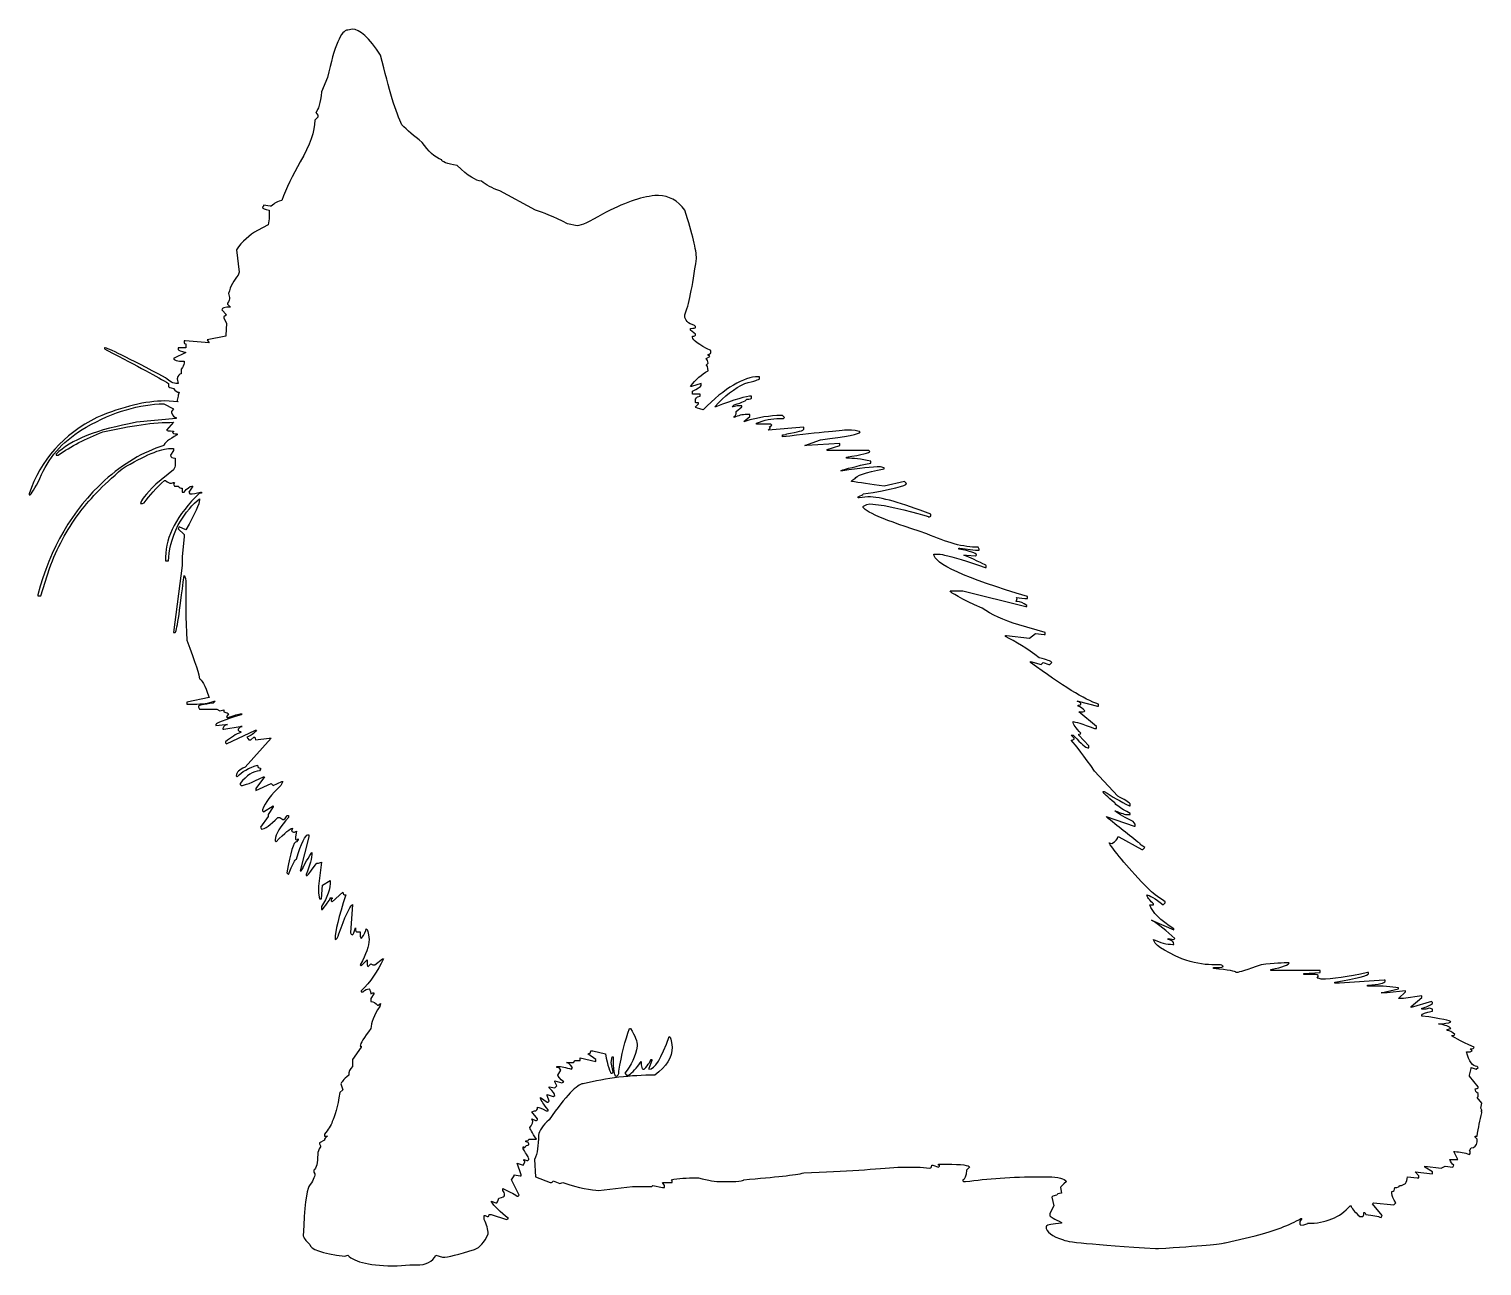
# Model space of a CAD drawing. Header units: centimetres. Extents: x -9.5 to 9.5, y -8.1 to 8.1.
import ezdxf

# ---------------------------------------------------------------- set-up
doc = ezdxf.new("R2010")
doc.units = ezdxf.units.CM
doc.header["$MEASUREMENT"] = 0
doc.layers.add('Camada 1', color=7, linetype='Continuous')

msp = doc.modelspace()

# ---------------------------------------------------------------- linework, layer by layer
at = {"layer": 'Camada 1'}
msp.add_open_spline([(-5.25211, 8.06111), (-5.15951, 8.06111), (-5.03745, 7.9475), (-4.88595, 7.72011), (-4.88595, 7.72011), (-4.77657, 7.26564), (-4.68397, 6.96274), (-4.60816, 6.81116), (-4.60816, 6.81116), (-4.54085, 6.74385), (-4.45248, 6.66805), (-4.3431, 6.58391), (-4.3431, 6.58391), (-4.2673, 6.46612), (-4.18319, 6.39034), (-4.09056, 6.35669), (-4.09056, 6.35669), (-4.09056, 6.33137), (-4.02325, 6.30621), (-3.88855, 6.28091), (-3.88855, 6.28091), (-3.74552, 6.14629), (-3.64032, 6.07898), (-3.57293, 6.07898), (-3.57293, 6.07898), (-3.51403, 6.02837), (-3.43408, 5.98638), (-3.33306, 5.95272), (-3.33306, 5.95272), (-3.33306, 5.95272), (-2.86594, 5.70018), (-2.86594, 5.70018), (-2.86594, 5.70018), (-2.77339, 5.67486), (-2.63451, 5.61604), (-2.44927, 5.52344), (-2.44927, 5.52344), (-2.44927, 5.52344), (-2.32306, 5.49825), (-2.32306, 5.49825), (-2.32306, 5.49825), (-2.27252, 5.49812), (-2.16315, 5.54873), (-1.99479, 5.6497), (-1.99479, 5.6497), (-1.72547, 5.79279), (-1.49825, 5.87277), (-1.31301, 5.88957), (-1.31301, 5.88957), (-1.31301, 5.88957), (-1.26254, 5.88957), (-1.26254, 5.88957), (-1.26254, 5.88957), (-1.12792, 5.88957), (-1.01425, 5.82644), (-0.9217, 5.70015), (-0.9217, 5.70015), (-0.82066, 5.38876), (-0.77017, 5.17837), (-0.77017, 5.06893), (-0.77017, 5.06893), (-0.82065, 4.69859), (-0.87114, 4.45454), (-0.9217, 4.33662), (-0.9217, 4.33662), (-0.9217, 4.33662), (-0.9217, 4.32411), (-0.9217, 4.32411), (-0.9217, 4.32411), (-0.9217, 4.26513), (-0.87963, 4.22301), (-0.79544, 4.19785), (-0.79544, 4.19785), (-0.79544, 4.19785), (-0.78277, 4.18518), (-0.78277, 4.18518), (-0.78277, 4.18518), (-0.78277, 4.18518), (-0.78277, 4.17251), (-0.78277, 4.17251), (-0.78277, 4.17251), (-0.78277, 4.16418), (-0.80383, 4.15986), (-0.8459, 4.15986), (-0.8459, 4.15986), (-0.8459, 4.15986), (-0.8459, 4.13467), (-0.8459, 4.13467), (-0.8459, 4.13467), (-0.8459, 4.13467), (-0.78277, 4.08419), (-0.78277, 4.08419), (-0.78277, 4.08419), (-0.78277, 4.08419), (-0.78277, 4.07152), (-0.78277, 4.07152), (-0.78277, 4.07152), (-0.78277, 4.06305), (-0.79544, 4.05887), (-0.82066, 4.05887), (-0.82066, 4.05887), (-0.82066, 4.05887), (-0.82066, 4.0462), (-0.82066, 4.0462), (-0.82066, 4.0462), (-0.82066, 4.00421), (-0.7407, 3.94523), (-0.58079, 3.86946), (-0.58079, 3.86946), (-0.58079, 3.86946), (-0.58079, 3.84427), (-0.58079, 3.84427), (-0.58079, 3.84427), (-0.58084, 3.8358), (-0.59344, 3.82744), (-0.61868, 3.81895), (-0.61868, 3.81895), (-0.61868, 3.81895), (-0.61868, 3.80644), (-0.61868, 3.80644), (-0.61868, 3.80644), (-0.60185, 3.80631), (-0.59344, 3.80213), (-0.59344, 3.79379), (-0.59344, 3.79379), (-0.59344, 3.79379), (-0.64392, 3.76847), (-0.64392, 3.76847), (-0.64392, 3.76847), (-0.62709, 3.75164), (-0.61868, 3.73063), (-0.61868, 3.70534), (-0.61868, 3.70534), (-0.61868, 3.70534), (-0.64392, 3.68015), (-0.64392, 3.68015), (-0.64392, 3.68015), (-0.62709, 3.68015), (-0.61868, 3.65483), (-0.61868, 3.60437), (-0.61868, 3.60437), (-0.7029, 3.56222), (-0.77859, 3.49491), (-0.8459, 3.40231), (-0.8459, 3.40231), (-0.8459, 3.40231), (-0.8333, 3.4023), (-0.8333, 3.4023), (-0.8333, 3.4023), (-0.8333, 3.4023), (-0.70704, 3.44027), (-0.70704, 3.44027), (-0.70704, 3.44027), (-0.70704, 3.44027), (-0.70704, 3.41495), (-0.70704, 3.41495), (-0.70704, 3.41495), (-0.71545, 3.39812), (-0.75334, 3.37283), (-0.82065, 3.33917), (-0.82065, 3.33917), (-0.82065, 3.33917), (-0.82065, 3.30133), (-0.82065, 3.30133), (-0.82065, 3.30133), (-0.82065, 3.30133), (-0.77018, 3.30134), (-0.77018, 3.30134), (-0.77018, 3.30134), (-0.77018, 3.30134), (-0.71969, 3.30134), (-0.71969, 3.30134), (-0.71969, 3.30134), (-0.71969, 3.30134), (-0.71969, 3.27615), (-0.71969, 3.27615), (-0.71969, 3.27615), (-0.74493, 3.27615), (-0.76594, 3.2635), (-0.78277, 3.23818), (-0.78277, 3.23818), (-0.78277, 3.23818), (-0.78277, 3.20034), (-0.78277, 3.20034), (-0.78277, 3.20034), (-0.78277, 3.19185), (-0.77018, 3.18767), (-0.74493, 3.18767), (-0.74493, 3.18767), (-0.74493, 3.18767), (-0.74493, 3.17502), (-0.74493, 3.17502), (-0.74493, 3.17502), (-0.74493, 3.17502), (-0.78277, 3.13718), (-0.78277, 3.13718), (-0.78277, 3.13718), (-0.78277, 3.12869), (-0.74911, 3.11604), (-0.6818, 3.09921), (-0.6818, 3.09921), (-0.6818, 3.09921), (-0.6818, 3.09921), (-0.6818, 3.09921), (-0.6818, 3.09921), (-0.3956, 3.38541), (-0.15578, 3.52852), (0.03779, 3.52852), (0.03779, 3.52852), (0.03779, 3.52852), (0.05046, 3.52854), (0.05046, 3.52854), (0.05046, 3.52854), (0.05046, 3.52854), (0.05046, 3.50335), (0.05046, 3.50335), (0.05046, 3.50335), (0.05046, 3.49488), (-0.01267, 3.47388), (-0.13896, 3.44022), (-0.13896, 3.44022), (-0.27358, 3.38124), (-0.4041, 3.28031), (-0.53031, 3.13719), (-0.53031, 3.13719), (-0.53031, 3.13719), (-0.51766, 3.13719), (-0.51766, 3.13719), (-0.51766, 3.13719), (-0.27358, 3.22979), (-0.1179, 3.2761), (-0.05059, 3.2761), (-0.05059, 3.2761), (-0.05059, 3.2761), (-0.05059, 3.25078), (-0.05059, 3.25078), (-0.05059, 3.25078), (-0.05059, 3.24231), (-0.0716, 3.23813), (-0.11367, 3.23813), (-0.11367, 3.23813), (-0.11367, 3.2213), (-0.16839, 3.19598), (-0.27784, 3.16249), (-0.27784, 3.16249), (-0.27784, 3.16249), (-0.30308, 3.13717), (-0.30308, 3.13717), (-0.30308, 3.13717), (-0.30308, 3.13717), (-0.30308, 3.13717), (-0.30308, 3.13717), (-0.30308, 3.13717), (-0.30308, 3.13717), (-0.29041, 3.13716), (-0.29041, 3.13716), (-0.29041, 3.13716), (-0.29041, 3.13716), (-0.23993, 3.14981), (-0.23993, 3.14981), (-0.23993, 3.14981), (-0.23993, 3.14981), (-0.17679, 3.14981), (-0.17679, 3.14981), (-0.17679, 3.14981), (-0.17679, 3.14981), (-0.17679, 3.13716), (-0.17679, 3.13716), (-0.17679, 3.13716), (-0.17679, 3.13716), (-0.25251, 3.07403), (-0.25251, 3.07403), (-0.25251, 3.07403), (-0.25256, 3.03188), (-0.261, 3.0109), (-0.27783, 3.0109), (-0.27783, 3.0109), (-0.27783, 3.0109), (-0.27783, 2.99823), (-0.27783, 2.99823), (-0.27783, 2.99823), (-0.27783, 2.99823), (-0.27783, 2.99823), (-0.27783, 2.99823), (-0.27783, 2.99823), (-0.22735, 3.02355), (-0.17263, 3.0362), (-0.11366, 3.0362), (-0.11366, 3.0362), (-0.11366, 3.0362), (-0.07578, 3.0362), (-0.07578, 3.0362), (-0.07578, 3.0362), (-0.07578, 3.0362), (-0.07578, 3.01091), (-0.07578, 3.01091), (-0.07578, 3.01091), (-0.07578, 3.01091), (-0.15156, 2.94775), (-0.15156, 2.94775), (-0.15156, 2.94775), (-0.15156, 2.94775), (-0.13896, 2.94775), (-0.13896, 2.94775), (-0.13896, 2.94775), (0.03778, 2.99823), (0.19362, 3.02355), (0.32824, 3.02355), (0.32824, 3.02355), (0.32824, 3.02355), (0.35356, 3.02355), (0.35356, 3.02355), (0.35356, 3.02355), (0.35356, 3.02355), (0.37872, 2.99823), (0.37872, 2.99823), (0.37872, 2.99823), (0.37872, 2.99823), (0.36605, 2.98572), (0.36605, 2.98572), (0.36605, 2.98572), (0.36605, 2.98572), (0.31557, 2.98572), (0.31557, 2.98572), (0.31557, 2.98572), (0.21463, 2.98559), (0.11359, 2.96458), (0.01262, 2.92259), (0.01262, 2.92259), (0.01262, 2.92259), (0.01262, 2.90992), (0.01262, 2.90992), (0.01262, 2.90992), (0.01262, 2.90992), (0.20196, 2.90991), (0.20196, 2.90991), (0.20196, 2.90991), (0.20196, 2.90991), (0.21463, 2.89726), (0.21463, 2.89726), (0.21463, 2.89726), (0.21463, 2.89726), (0.17666, 2.87194), (0.17666, 2.87194), (0.17666, 2.87194), (0.17666, 2.87194), (0.18931, 2.87195), (0.18931, 2.87195), (0.18931, 2.87195), (0.18931, 2.87195), (0.18931, 2.85944), (0.18931, 2.85944), (0.18931, 2.85944), (0.18931, 2.85944), (0.16402, 2.83412), (0.16402, 2.83412), (0.16402, 2.83412), (0.16402, 2.83412), (0.63114, 2.87196), (0.63114, 2.87196), (0.63114, 2.87196), (0.63114, 2.87196), (0.63114, 2.84677), (0.63114, 2.84677), (0.63114, 2.84677), (0.63114, 2.82994), (0.5555, 2.8088), (0.40389, 2.78364), (0.40389, 2.78364), (0.40389, 2.77517), (0.38719, 2.77099), (0.35357, 2.77099), (0.35357, 2.77099), (0.35357, 2.77099), (0.35357, 2.75848), (0.35357, 2.75848), (0.35357, 2.75848), (0.35357, 2.75848), (0.35357, 2.74581), (0.35357, 2.74581), (0.35357, 2.74581), (0.35357, 2.74581), (0.35357, 2.74581), (0.35357, 2.74581), (0.35357, 2.74581), (0.85837, 2.80465), (1.14891, 2.83413), (1.22455, 2.83413), (1.22455, 2.83413), (1.22455, 2.83413), (1.24984, 2.83411), (1.24984, 2.83411), (1.24984, 2.83411), (1.32564, 2.82578), (1.36348, 2.81728), (1.36348, 2.80892), (1.36348, 2.80892), (1.36348, 2.7836), (1.19089, 2.74994), (0.84588, 2.70782), (0.84588, 2.70782), (0.84588, 2.70782), (0.64382, 2.63218), (0.64382, 2.63218), (0.64382, 2.63218), (0.64382, 2.63218), (0.64382, 2.63218), (0.64382, 2.63218), (0.64382, 2.63218), (0.64382, 2.63218), (0.66911, 2.63218), (0.66911, 2.63218), (0.66911, 2.63218), (0.66911, 2.63218), (1.09829, 2.65734), (1.09829, 2.65734), (1.09829, 2.65734), (1.09829, 2.65734), (1.09829, 2.63218), (1.09829, 2.63218), (1.09829, 2.63218), (1.09829, 2.63218), (0.93433, 2.5817), (0.93433, 2.5817), (0.93433, 2.5817), (0.93433, 2.5817), (0.93433, 2.56905), (0.93433, 2.56905), (0.93433, 2.56905), (0.93433, 2.56905), (1.31302, 2.56905), (1.31302, 2.56905), (1.31302, 2.56905), (1.31302, 2.56905), (1.47712, 2.56905), (1.47712, 2.56905), (1.47712, 2.56905), (1.47712, 2.56905), (1.48979, 2.55638), (1.48979, 2.55638), (1.48979, 2.55638), (1.48979, 2.53955), (1.38882, 2.51426), (1.18676, 2.4806), (1.18676, 2.4806), (1.18676, 2.4806), (1.18676, 2.46793), (1.18676, 2.46793), (1.18676, 2.46793), (1.2709, 2.46793), (1.37615, 2.45528), (1.50243, 2.43009), (1.50243, 2.43009), (1.50243, 2.43009), (1.50243, 2.40477), (1.50243, 2.40477), (1.50243, 2.40477), (1.30886, 2.36278), (1.17829, 2.32913), (1.11095, 2.3038), (1.11095, 2.3038), (1.11095, 2.3038), (1.11095, 2.3038), (1.11095, 2.3038), (1.11095, 2.3038), (1.11095, 2.3038), (1.13628, 2.30381), (1.13628, 2.30381), (1.13628, 2.30381), (1.35517, 2.33747), (1.51913, 2.35429), (1.6287, 2.35429), (1.6287, 2.35429), (1.6287, 2.35429), (1.67905, 2.34178), (1.67905, 2.34178), (1.67905, 2.34178), (1.67905, 2.34178), (1.67905, 2.32913), (1.67905, 2.32913), (1.67905, 2.32913), (1.42664, 2.27852), (1.30035, 2.23653), (1.30035, 2.20287), (1.30035, 2.20287), (1.27519, 2.19438), (1.2582, 2.18186), (1.24987, 2.1649), (1.24987, 2.1649), (1.35084, 2.14807), (1.49395, 2.12706), (1.67905, 2.1019), (1.67905, 2.1019), (1.67905, 2.1019), (1.94424, 2.1649), (1.94424, 2.1649), (1.94424, 2.1649), (1.94424, 2.1649), (1.94424, 2.1649), (1.94424, 2.1649), (1.94424, 2.1649), (1.94424, 2.1649), (1.96953, 2.13974), (1.96953, 2.13974), (1.96953, 2.13974), (1.96953, 2.10608), (1.78014, 2.05978), (1.40144, 2.00081), (1.40144, 2.00081), (1.40144, 1.99248), (1.3803, 1.97983), (1.33815, 1.96297), (1.33815, 1.96297), (1.33815, 1.96297), (1.33815, 1.95032), (1.33815, 1.95032), (1.33815, 1.95032), (1.33815, 1.95032), (1.35083, 1.95032), (1.35083, 1.95032), (1.35083, 1.95032), (1.35083, 1.95032), (1.46444, 1.96297), (1.46444, 1.96297), (1.46444, 1.96297), (1.63272, 1.96297), (1.90627, 1.88719), (2.2851, 1.73575), (2.2851, 1.73575), (2.2851, 1.73575), (2.2851, 1.71043), (2.2851, 1.71043), (2.2851, 1.71043), (2.2851, 1.71043), (2.25978, 1.69792), (2.25978, 1.69792), (2.25978, 1.69792), (2.25978, 1.71475), (2.06621, 1.76523), (1.67905, 1.84937), (1.67905, 1.84937), (1.67905, 1.84937), (1.48979, 1.87469), (1.48979, 1.87469), (1.48979, 1.87469), (1.43081, 1.85773), (1.40147, 1.84522), (1.40147, 1.83672), (1.40147, 1.83672), (1.40147, 1.77774), (1.67904, 1.65995), (2.23462, 1.48321), (2.23462, 1.48321), (2.48703, 1.36542), (2.71024, 1.30644), (2.9038, 1.30644), (2.9038, 1.30644), (2.9038, 1.30644), (2.91647, 1.28128), (2.91647, 1.28128), (2.91647, 1.28128), (2.91647, 1.28128), (2.91647, 1.26861), (2.91647, 1.26861), (2.91647, 1.26861), (2.91647, 1.26861), (2.86586, 1.2686), (2.86586, 1.2686), (2.86586, 1.2686), (2.86586, 1.2686), (2.66393, 1.29379), (2.66393, 1.29379), (2.66393, 1.29379), (2.66393, 1.29379), (2.65126, 1.29379), (2.65126, 1.29379), (2.65126, 1.29379), (2.65126, 1.29379), (2.65126, 1.28128), (2.65126, 1.28128), (2.65126, 1.28128), (2.80284, 1.25596), (2.87851, 1.23067), (2.87851, 1.20548), (2.87851, 1.20548), (2.87851, 1.20548), (2.86584, 1.19283), (2.86584, 1.19283), (2.86584, 1.19283), (2.86584, 1.19283), (2.75223, 1.20548), (2.75223, 1.20548), (2.75223, 1.20548), (2.75223, 1.20548), (2.71439, 1.20547), (2.71439, 1.20547), (2.71439, 1.20547), (2.71439, 1.20547), (2.71439, 1.20547), (2.71439, 1.20547), (2.71439, 1.20547), (2.90796, 1.12133), (3.00477, 1.07503), (3.00477, 1.06654), (3.00477, 1.06654), (3.00477, 1.06654), (3.00477, 1.04138), (3.00477, 1.04138), (3.00477, 1.04138), (3.00477, 1.04138), (2.99209, 1.04137), (2.99209, 1.04137), (2.99209, 1.04137), (2.7565, 1.12551), (2.5796, 1.18017), (2.46197, 1.20546), (2.46197, 1.20546), (2.43665, 1.21379), (2.39035, 1.21811), (2.32304, 1.21811), (2.32304, 1.21811), (2.32304, 1.09185), (2.73121, 0.90662), (3.54753, 0.66254), (3.54753, 0.66254), (3.54753, 0.66254), (3.54753, 0.63735), (3.54753, 0.63735), (3.54753, 0.63735), (3.54753, 0.63735), (3.50983, 0.63735), (3.50983, 0.63735), (3.50983, 0.63735), (3.50983, 0.63735), (3.39622, 0.65002), (3.39622, 0.65002), (3.39622, 0.65002), (3.39622, 0.65002), (3.40873, 0.63735), (3.40873, 0.63735), (3.40873, 0.63735), (3.40873, 0.63735), (3.40873, 0.63735), (3.40873, 0.63735), (3.40873, 0.63735), (3.40873, 0.63735), (3.39622, 0.59938), (3.39622, 0.59938), (3.39622, 0.59938), (3.39622, 0.59938), (3.40873, 0.59939), (3.40873, 0.59939), (3.40873, 0.59939), (3.45088, 0.59939), (3.49289, 0.58256), (3.53499, 0.54891), (3.53499, 0.54891), (3.53499, 0.54891), (3.53499, 0.5364), (3.53499, 0.5364), (3.53499, 0.5364), (3.53499, 0.5364), (3.52232, 0.53639), (3.52232, 0.53639), (3.52232, 0.53639), (3.52232, 0.53639), (2.70182, 0.73832), (2.70182, 0.73832), (2.70182, 0.73832), (2.70182, 0.73832), (2.60072, 0.73832), (2.60072, 0.73832), (2.60072, 0.73832), (2.60072, 0.73832), (2.58808, 0.73832), (2.58808, 0.73832), (2.58808, 0.73832), (2.58808, 0.73832), (2.53759, 0.73832), (2.53759, 0.73832), (2.53759, 0.73832), (2.53759, 0.713), (2.67652, 0.63735), (2.95423, 0.5111), (2.95423, 0.5111), (3.07202, 0.42696), (3.23194, 0.35534), (3.43389, 0.29652), (3.43389, 0.29652), (3.43389, 0.29652), (3.77489, 0.19542), (3.77489, 0.19542), (3.77489, 0.19542), (3.77489, 0.19542), (3.77489, 0.17023), (3.77489, 0.17023), (3.77489, 0.17023), (3.77489, 0.17023), (3.76222, 0.17023), (3.76222, 0.17023), (3.76222, 0.17023), (3.76222, 0.17023), (3.64861, 0.18274), (3.64861, 0.18274), (3.64861, 0.18274), (3.64861, 0.18274), (3.57281, 0.11974), (3.57281, 0.11974), (3.57281, 0.11974), (3.57281, 0.11974), (3.26994, 0.15758), (3.26994, 0.15758), (3.26994, 0.15758), (3.26994, 0.15758), (3.25726, 0.15759), (3.25726, 0.15759), (3.25726, 0.15759), (3.25726, 0.15759), (3.25726, 0.14492), (3.25726, 0.14492), (3.25726, 0.14492), (3.39188, 0.07761), (3.53915, -0.01499), (3.69906, -0.13281), (3.69906, -0.13281), (3.80003, -0.1581), (3.85469, -0.17911), (3.86331, -0.19594), (3.86331, -0.19594), (3.86331, -0.19594), (3.83799, -0.22126), (3.83799, -0.22126), (3.83799, -0.22126), (3.83799, -0.22126), (3.82532, -0.22127), (3.82532, -0.22127), (3.82532, -0.22127), (3.82532, -0.22127), (3.74968, -0.19595), (3.74968, -0.19595), (3.74968, -0.19595), (3.74968, -0.19595), (3.72439, -0.22127), (3.72439, -0.22127), (3.72439, -0.22127), (3.72439, -0.22127), (3.58546, -0.1833), (3.58546, -0.1833), (3.58546, -0.1833), (3.58546, -0.1833), (3.58546, -0.1833), (3.58546, -0.1833), (3.58546, -0.1833), (3.58546, -0.1833), (3.58546, -0.19595), (3.58546, -0.19595), (3.58546, -0.19595), (3.99795, -0.49898), (4.29248, -0.67993), (4.46922, -0.7389), (4.46922, -0.7389), (4.46922, -0.7389), (4.46922, -0.76406), (4.46922, -0.76406), (4.46922, -0.76406), (4.46922, -0.76406), (4.45669, -0.76406), (4.45669, -0.76406), (4.45669, -0.76406), (4.45669, -0.76406), (4.20415, -0.70104), (4.20415, -0.70104), (4.20415, -0.70104), (4.20415, -0.70104), (4.19148, -0.70104), (4.19148, -0.70104), (4.19148, -0.70104), (4.19148, -0.70104), (4.19148, -0.70104), (4.19148, -0.70104), (4.19148, -0.70104), (4.22511, -0.7094), (4.2418, -0.72205), (4.24196, -0.7389), (4.24196, -0.7389), (4.2418, -0.74723), (4.22929, -0.75155), (4.20412, -0.75155), (4.20412, -0.75155), (4.20412, -0.75155), (4.20412, -0.76409), (4.20412, -0.76409), (4.20412, -0.76409), (4.23775, -0.77256), (4.26712, -0.79356), (4.29241, -0.82722), (4.29241, -0.82722), (4.28408, -0.83571), (4.25878, -0.83989), (4.21663, -0.83989), (4.21663, -0.83989), (4.21663, -0.83989), (4.44401, -1.02931), (4.44401, -1.02931), (4.44401, -1.02931), (4.44401, -1.02931), (4.44401, -1.05447), (4.44401, -1.05447), (4.44401, -1.05447), (4.44401, -1.05447), (4.4187, -1.05447), (4.4187, -1.05447), (4.4187, -1.05447), (4.25879, -0.99563), (4.16616, -0.96615), (4.14086, -0.96615), (4.14086, -0.96615), (4.14086, -0.96615), (4.14086, -0.96615), (4.14086, -0.96615), (4.14086, -0.96615), (4.14086, -0.99981), (4.17449, -1.05029), (4.24196, -1.1176), (4.24196, -1.1176), (4.2418, -1.12609), (4.23347, -1.13027), (4.21664, -1.13027), (4.21664, -1.13027), (4.21664, -1.13027), (4.21664, -1.14294), (4.21664, -1.14294), (4.21664, -1.14294), (4.21664, -1.14294), (4.3429, -1.28174), (4.3429, -1.28174), (4.3429, -1.28174), (4.3429, -1.28174), (4.3429, -1.30703), (4.3429, -1.30703), (4.3429, -1.30703), (4.3429, -1.30703), (4.33038, -1.30704), (4.33038, -1.30704), (4.33038, -1.30704), (4.30506, -1.30704), (4.24608, -1.25656), (4.15345, -1.15559), (4.15345, -1.15559), (4.15345, -1.15559), (4.1408, -1.14292), (4.1408, -1.14292), (4.1408, -1.14292), (4.1408, -1.14292), (4.11562, -1.14292), (4.11562, -1.14292), (4.11562, -1.14292), (4.11562, -1.14292), (4.15346, -1.18076), (4.15346, -1.18076), (4.15346, -1.18076), (4.15346, -1.18076), (4.15346, -1.19343), (4.15346, -1.19343), (4.15346, -1.19343), (4.15346, -1.19343), (4.12817, -1.2061), (4.12817, -1.2061), (4.12817, -1.2061), (4.12817, -1.2061), (4.11562, -1.2061), (4.11562, -1.2061), (4.11562, -1.2061), (4.11562, -1.2061), (4.11562, -1.2061), (4.11562, -1.2061), (4.11562, -1.2061), (4.11562, -1.2061), (4.11562, -1.2061), (4.11562, -1.2061), (4.11562, -1.2061), (4.18296, -1.28188), (4.28403, -1.4165), (4.41865, -1.61009), (4.41865, -1.61009), (4.41865, -1.61009), (4.72155, -1.93828), (4.72155, -1.93828), (4.72155, -1.93828), (4.80582, -1.98043), (4.86048, -2.01406), (4.88578, -2.03925), (4.88578, -2.03925), (4.88578, -2.03925), (4.88578, -2.06454), (4.88578, -2.06454), (4.88578, -2.06454), (4.88578, -2.06454), (4.87312, -2.06454), (4.87312, -2.06454), (4.87312, -2.06454), (4.7552, -2.00556), (4.64587, -1.94259), (4.5449, -1.87528), (4.5449, -1.87528), (4.5449, -1.87528), (4.53226, -1.87529), (4.53226, -1.87529), (4.53226, -1.87529), (4.53226, -1.87529), (4.53226, -1.8878), (4.53226, -1.8878), (4.53226, -1.8878), (4.53226, -1.89629), (4.58272, -1.9426), (4.68384, -2.02673), (4.68384, -2.02673), (4.68371, -2.04356), (4.75115, -2.08989), (4.88577, -2.16553), (4.88577, -2.16553), (4.88577, -2.16553), (4.88577, -2.17818), (4.88577, -2.17818), (4.88577, -2.17818), (4.88577, -2.17818), (4.8478, -2.17818), (4.8478, -2.17818), (4.8478, -2.17818), (4.82264, -2.17818), (4.76784, -2.16135), (4.68384, -2.12772), (4.68384, -2.12772), (4.74268, -2.17818), (4.82264, -2.2245), (4.92361, -2.26663), (4.92361, -2.26663), (4.92361, -2.26663), (4.94893, -2.30447), (4.94893, -2.30447), (4.94893, -2.30447), (4.94893, -2.30447), (4.94893, -2.32979), (4.94893, -2.32979), (4.94893, -2.32979), (4.94893, -2.32979), (4.93625, -2.32979), (4.93625, -2.32979), (4.93625, -2.32979), (4.93625, -2.32979), (4.57009, -2.20353), (4.57009, -2.20353), (4.57009, -2.20353), (4.72154, -2.32979), (4.86894, -2.44761), (5.01202, -2.55704), (5.01202, -2.55704), (5.01202, -2.56537), (5.03303, -2.5822), (5.07504, -2.6075), (5.07504, -2.6075), (5.07504, -2.6075), (5.07504, -2.6075), (5.07504, -2.6075), (5.07504, -2.6075), (5.07504, -2.6075), (5.04985, -2.63269), (5.04985, -2.63269), (5.04985, -2.63269), (5.04985, -2.63269), (5.03735, -2.63268), (5.03735, -2.63268), (5.03735, -2.63268), (5.03735, -2.63268), (4.73419, -2.46859), (4.73419, -2.46859), (4.73419, -2.46859), (4.73419, -2.46859), (4.72152, -2.46859), (4.72152, -2.46859), (4.72152, -2.46859), (4.72152, -2.49388), (4.69636, -2.52336), (4.64588, -2.55704), (4.64588, -2.55704), (4.64588, -2.55704), (4.60791, -2.54437), (4.60791, -2.54437), (4.60791, -2.54437), (4.69218, -2.67899), (4.86477, -2.88105), (5.12565, -3.15042), (5.12565, -3.15042), (5.16764, -3.19241), (5.23926, -3.2472), (5.3402, -3.31451), (5.3402, -3.31451), (5.3402, -3.31451), (5.3402, -3.32716), (5.3402, -3.32716), (5.3402, -3.32716), (5.3402, -3.32716), (5.31491, -3.35235), (5.31491, -3.35235), (5.31491, -3.35235), (5.20558, -3.26819), (5.13399, -3.22609), (5.10033, -3.22609), (5.10033, -3.22609), (5.11716, -3.26821), (5.14663, -3.30602), (5.18865, -3.3397), (5.18865, -3.3397), (5.18865, -3.3397), (5.18865, -3.35237), (5.18865, -3.35237), (5.18865, -3.35237), (5.18865, -3.35237), (5.13829, -3.35238), (5.13829, -3.35238), (5.13829, -3.35238), (5.17195, -3.45332), (5.27709, -3.5586), (5.45386, -3.66805), (5.45386, -3.66805), (5.45386, -3.66805), (5.45386, -3.68072), (5.45386, -3.68072), (5.45386, -3.68072), (5.45386, -3.68072), (5.16364, -3.5541), (5.16364, -3.5541), (5.16364, -3.5541), (5.25624, -3.61294), (5.35721, -3.6929), (5.46667, -3.79387), (5.46667, -3.79387), (5.46667, -3.79387), (5.454, -3.80654), (5.454, -3.80654), (5.454, -3.80654), (5.454, -3.80654), (5.37836, -3.79387), (5.37836, -3.79387), (5.37836, -3.79387), (5.37836, -3.79387), (5.37836, -3.79387), (5.37836, -3.79387), (5.37836, -3.79387), (5.37836, -3.79387), (5.37836, -3.80654), (5.37836, -3.80654), (5.37836, -3.80654), (5.42868, -3.81501), (5.454, -3.83601), (5.454, -3.86967), (5.454, -3.86967), (5.454, -3.86967), (5.44132, -3.86966), (5.44132, -3.86966), (5.44132, -3.86966), (5.35718, -3.86966), (5.27304, -3.84868), (5.18878, -3.80653), (5.18878, -3.80653), (5.18878, -3.80653), (5.18878, -3.80653), (5.18878, -3.80653), (5.18878, -3.80653), (5.18878, -3.86551), (5.31102, -3.94962), (5.55494, -4.05907), (5.55494, -4.05907), (5.70652, -4.10955), (5.83696, -4.13485), (5.94642, -4.13485), (5.94642, -4.13485), (5.94642, -4.13485), (6.06004, -4.13486), (6.06004, -4.13486), (6.06004, -4.13486), (6.0852, -4.14319), (6.09788, -4.15169), (6.09788, -4.16002), (6.09788, -4.16002), (6.08103, -4.16851), (6.03904, -4.17269), (5.97173, -4.17269), (5.97173, -4.17269), (5.97173, -4.17269), (5.97173, -4.18536), (5.97173, -4.18536), (5.97173, -4.18536), (6.1653, -4.20219), (6.26198, -4.21899), (6.26198, -4.23584), (6.26198, -4.23584), (6.26198, -4.23584), (6.27462, -4.23585), (6.27462, -4.23585), (6.27462, -4.23585), (6.29994, -4.23585), (6.40509, -4.20219), (6.59019, -4.13488), (6.59019, -4.13488), (6.7586, -4.11805), (6.88068, -4.10959), (6.95635, -4.10959), (6.95635, -4.10959), (6.95635, -4.10959), (6.95635, -4.10959), (6.95635, -4.10959), (6.95635, -4.10959), (6.95635, -4.13488), (6.87639, -4.16436), (6.71648, -4.19804), (6.71648, -4.19804), (6.71648, -4.19804), (6.71648, -4.21055), (6.71648, -4.21055), (6.71648, -4.21055), (6.71648, -4.21055), (7.3605, -4.21055), (7.3605, -4.21055), (7.3605, -4.21055), (7.3605, -4.21055), (7.3605, -4.23587), (7.3605, -4.23587), (7.3605, -4.23587), (7.3605, -4.23587), (7.14592, -4.24854), (7.14592, -4.24854), (7.14592, -4.24854), (7.14592, -4.24854), (7.14592, -4.26119), (7.14592, -4.26119), (7.14592, -4.26119), (7.14592, -4.26119), (7.28472, -4.26119), (7.28472, -4.26119), (7.28472, -4.26119), (7.31835, -4.26119), (7.33518, -4.26952), (7.33518, -4.28638), (7.33518, -4.28638), (7.33518, -4.28638), (7.32253, -4.31167), (7.32253, -4.31167), (7.32253, -4.31167), (7.32253, -4.31167), (7.33518, -4.31168), (7.33518, -4.31168), (7.33518, -4.31168), (7.33518, -4.31168), (7.37317, -4.32422), (7.37317, -4.32422), (7.37317, -4.32422), (7.51612, -4.32422), (7.71805, -4.29488), (7.97896, -4.2359), (7.97896, -4.2359), (7.97896, -4.2359), (7.99163, -4.2359), (7.99163, -4.2359), (7.99163, -4.2359), (7.99163, -4.2359), (7.99163, -4.24857), (7.99163, -4.24857), (7.99163, -4.24857), (7.99163, -4.27373), (7.84436, -4.3117), (7.5498, -4.36218), (7.5498, -4.36218), (7.5498, -4.36218), (7.5498, -4.37485), (7.5498, -4.37485), (7.5498, -4.37485), (7.5498, -4.37485), (7.61309, -4.37486), (7.61309, -4.37486), (7.61309, -4.37486), (7.61309, -4.37486), (8.19382, -4.33687), (8.19382, -4.33687), (8.19382, -4.33687), (8.19382, -4.33687), (8.2065, -4.33686), (8.2065, -4.33686), (8.2065, -4.33686), (8.2065, -4.33686), (8.2065, -4.34953), (8.2065, -4.34953), (8.2065, -4.34953), (8.2065, -4.37485), (8.13056, -4.39168), (7.97898, -4.40001), (7.97898, -4.40001), (7.97898, -4.40001), (7.97898, -4.41268), (7.97898, -4.41268), (7.97898, -4.41268), (7.97898, -4.41268), (8.0296, -4.41269), (8.0296, -4.41269), (8.0296, -4.41269), (8.17255, -4.41269), (8.29048, -4.42116), (8.38308, -4.43798), (8.38308, -4.43798), (8.38308, -4.43798), (8.38308, -4.45052), (8.38308, -4.45052), (8.38308, -4.45052), (8.38308, -4.45052), (8.15586, -4.50098), (8.15586, -4.50098), (8.15586, -4.50098), (8.15586, -4.50098), (8.15586, -4.50098), (8.15586, -4.50098), (8.15586, -4.50098), (8.15586, -4.50098), (8.23151, -4.50099), (8.23151, -4.50099), (8.23151, -4.50099), (8.23151, -4.50099), (8.47138, -4.47583), (8.47138, -4.47583), (8.47138, -4.47583), (8.47138, -4.47583), (8.47138, -4.4885), (8.47138, -4.4885), (8.47138, -4.4885), (8.47138, -4.4885), (8.38306, -4.57682), (8.38306, -4.57682), (8.38306, -4.57682), (8.38306, -4.57682), (8.44635, -4.57682), (8.44635, -4.57682), (8.44635, -4.57682), (8.44635, -4.57682), (8.68598, -4.53898), (8.68598, -4.53898), (8.68598, -4.53898), (8.68598, -4.53898), (8.68598, -4.56414), (8.68598, -4.56414), (8.68598, -4.56414), (8.68598, -4.56414), (8.54734, -4.67775), (8.54734, -4.67775), (8.54734, -4.67775), (8.54734, -4.67775), (8.54734, -4.69042), (8.54734, -4.69042), (8.54734, -4.69042), (8.54734, -4.69042), (8.81227, -4.61478), (8.81227, -4.61478), (8.81227, -4.61478), (8.81227, -4.61478), (8.82494, -4.62729), (8.82494, -4.62729), (8.82494, -4.62729), (8.82494, -4.62729), (8.82494, -4.63996), (8.82494, -4.63996), (8.82494, -4.63996), (8.79128, -4.66528), (8.74498, -4.68626), (8.68601, -4.70312), (8.68601, -4.70312), (8.68601, -4.70312), (8.68601, -4.71577), (8.68601, -4.71577), (8.68601, -4.71577), (8.68601, -4.71577), (8.73662, -4.71577), (8.73662, -4.71577), (8.73662, -4.71577), (8.73662, -4.71577), (8.78723, -4.70312), (8.78723, -4.70312), (8.78723, -4.70312), (8.78723, -4.70312), (8.82493, -4.71577), (8.82493, -4.71577), (8.82493, -4.71577), (8.82493, -4.71577), (8.82493, -4.74096), (8.82493, -4.74096), (8.82493, -4.74096), (8.7323, -4.75792), (8.686, -4.77472), (8.686, -4.79157), (8.686, -4.79157), (8.686, -4.79157), (8.686, -4.80408), (8.686, -4.80408), (8.686, -4.80408), (8.93854, -4.83774), (9.0648, -4.86306), (9.0648, -4.87988), (9.0648, -4.87988), (9.03117, -4.89671), (8.97648, -4.90504), (8.90084, -4.90504), (8.90084, -4.90504), (8.90084, -4.90504), (8.90084, -4.90504), (8.90084, -4.90504), (8.90084, -4.90504), (8.99321, -4.922), (9.04811, -4.94301), (9.0648, -4.96833), (9.0648, -4.96833), (9.0648, -4.96833), (9.01448, -4.98084), (9.01448, -4.98084), (9.01448, -4.98084), (9.01448, -4.98084), (9.01448, -4.99351), (9.01448, -4.99351), (9.01448, -4.99351), (9.04811, -4.99351), (9.08179, -5.01034), (9.11542, -5.04399), (9.11542, -5.04399), (9.11542, -5.05246), (9.10277, -5.05664), (9.07745, -5.05664), (9.07745, -5.05664), (9.07745, -5.07349), (9.17437, -5.12395), (9.36794, -5.20811), (9.36794, -5.20811), (9.36794, -5.20811), (9.36794, -5.20811), (9.36794, -5.20811), (9.36794, -5.20811), (9.36794, -5.22494), (9.35098, -5.2334), (9.31733, -5.2334), (9.31733, -5.2334), (9.31733, -5.2334), (9.34265, -5.25872), (9.34265, -5.25872), (9.34265, -5.25872), (9.34265, -5.25872), (9.31733, -5.27123), (9.31733, -5.27123), (9.31733, -5.27123), (9.31733, -5.27123), (9.27936, -5.27127), (9.27936, -5.27127), (9.27936, -5.27127), (9.27936, -5.27127), (9.26698, -5.27127), (9.26698, -5.27127), (9.26698, -5.27127), (9.30037, -5.39753), (9.34667, -5.46069), (9.40562, -5.46069), (9.40562, -5.46069), (9.40562, -5.46069), (9.41829, -5.47336), (9.41829, -5.47336), (9.41829, -5.47336), (9.41829, -5.47336), (9.41829, -5.47336), (9.41829, -5.47336), (9.41829, -5.47336), (9.41829, -5.47336), (9.39297, -5.49852), (9.39297, -5.49852), (9.39297, -5.49852), (9.39297, -5.49852), (9.32997, -5.47336), (9.32997, -5.47336), (9.32997, -5.47336), (9.32997, -5.47336), (9.32997, -5.48601), (9.32997, -5.48601), (9.32997, -5.48601), (9.32997, -5.48601), (9.30468, -5.57433), (9.30468, -5.57433), (9.30468, -5.57433), (9.30468, -5.57433), (9.30468, -5.587), (9.30468, -5.587), (9.30468, -5.587), (9.30468, -5.587), (9.41829, -5.72593), (9.41829, -5.72593), (9.41829, -5.72593), (9.41829, -5.72593), (9.41829, -5.73844), (9.41829, -5.73844), (9.41829, -5.73844), (9.41829, -5.74691), (9.40562, -5.75111), (9.38059, -5.75111), (9.38059, -5.75111), (9.38059, -5.7764), (9.39297, -5.79741), (9.41829, -5.81424), (9.41829, -5.81424), (9.41829, -5.81424), (9.41829, -5.85208), (9.41829, -5.85208), (9.41829, -5.85208), (9.41829, -5.85208), (9.40562, -5.86475), (9.40562, -5.86475), (9.40562, -5.86475), (9.40562, -5.86475), (9.46891, -5.94053), (9.46891, -5.94053), (9.46891, -5.94053), (9.46891, -5.94053), (9.45624, -6.00369), (9.45624, -6.00369), (9.45624, -6.00369), (9.45624, -6.00369), (9.46891, -6.02885), (9.46891, -6.02885), (9.46891, -6.02885), (9.46891, -6.02885), (9.46891, -6.04118), (9.46891, -6.04118), (9.46891, -6.04118), (9.46891, -6.04118), (9.45624, -6.04118), (9.45624, -6.04118), (9.45624, -6.04118), (9.45624, -6.04118), (9.46891, -6.05385), (9.46891, -6.05385), (9.46891, -6.05385), (9.46891, -6.05385), (9.46891, -6.06652), (9.46891, -6.06652), (9.46891, -6.06652), (9.44359, -6.15899), (9.42261, -6.26009), (9.40562, -6.36952), (9.40562, -6.36952), (9.40562, -6.36952), (9.38059, -6.36953), (9.38059, -6.36953), (9.38059, -6.36953), (9.38059, -6.36953), (9.38059, -6.38207), (9.38059, -6.38207), (9.38059, -6.38207), (9.38059, -6.38207), (9.40562, -6.40736), (9.40562, -6.40736), (9.40562, -6.40736), (9.40562, -6.40736), (9.40562, -6.4452), (9.40562, -6.4452), (9.40562, -6.4452), (9.39729, -6.49581), (9.37199, -6.521), (9.32998, -6.521), (9.32998, -6.521), (9.32998, -6.521), (9.30469, -6.55884), (9.30469, -6.55884), (9.30469, -6.55884), (9.30469, -6.55884), (9.31734, -6.57149), (9.31734, -6.57149), (9.31734, -6.57149), (9.31734, -6.57149), (9.31734, -6.59681), (9.31734, -6.59681), (9.31734, -6.59681), (9.31734, -6.59681), (9.30469, -6.60935), (9.30469, -6.60935), (9.30469, -6.60935), (9.24571, -6.58416), (9.18272, -6.57149), (9.11541, -6.57149), (9.11541, -6.57149), (9.11541, -6.57149), (9.10275, -6.57148), (9.10275, -6.57148), (9.10275, -6.57148), (9.10275, -6.57148), (9.15307, -6.67245), (9.15307, -6.67245), (9.15307, -6.67245), (9.15307, -6.67245), (9.11537, -6.67245), (9.11537, -6.67245), (9.11537, -6.67245), (9.11537, -6.67245), (9.05211, -6.67245), (9.05211, -6.67245), (9.05211, -6.67245), (9.06071, -6.70624), (9.0774, -6.73143), (9.10272, -6.74823), (9.10272, -6.74823), (9.10272, -6.74823), (9.09005, -6.77355), (9.09005, -6.77355), (9.09005, -6.77355), (9.09005, -6.77355), (8.98908, -6.76088), (8.98908, -6.76088), (8.98908, -6.76088), (8.98908, -6.76088), (8.98908, -6.76088), (8.98908, -6.76088), (8.98908, -6.76088), (8.98908, -6.76088), (8.93847, -6.78604), (8.93847, -6.78604), (8.93847, -6.78604), (8.93847, -6.78604), (8.72389, -6.76088), (8.72389, -6.76088), (8.72389, -6.76088), (8.72389, -6.76088), (8.72389, -6.77355), (8.72389, -6.77355), (8.72389, -6.77355), (8.72389, -6.77355), (8.82486, -6.83668), (8.82486, -6.83668), (8.82486, -6.83668), (8.82486, -6.83668), (8.82486, -6.86187), (8.82486, -6.86187), (8.82486, -6.86187), (8.82486, -6.86187), (8.82486, -6.86187), (8.82486, -6.86187), (8.82486, -6.86187), (8.82486, -6.86187), (8.59761, -6.83668), (8.59761, -6.83668), (8.59761, -6.83668), (8.59761, -6.83668), (8.64822, -6.88716), (8.64822, -6.88716), (8.64822, -6.88716), (8.64822, -6.88716), (8.64822, -6.91232), (8.64822, -6.91232), (8.64822, -6.91232), (8.64822, -6.91232), (8.62293, -6.91232), (8.62293, -6.91232), (8.62293, -6.91232), (8.62293, -6.91232), (8.49667, -6.89967), (8.49667, -6.89967), (8.49667, -6.89967), (8.49667, -6.97545), (8.46301, -7.01328), (8.3957, -7.01328), (8.3957, -7.01328), (8.3957, -7.03011), (8.37472, -7.03857), (8.33244, -7.03857), (8.33244, -7.03857), (8.33244, -7.07223), (8.32003, -7.08905), (8.29474, -7.08905), (8.29474, -7.08905), (8.29474, -7.08905), (8.29474, -7.11437), (8.29474, -7.11437), (8.29474, -7.11437), (8.29474, -7.148), (8.31144, -7.19015), (8.34506, -7.24063), (8.34506, -7.24063), (8.34506, -7.24063), (8.34506, -7.24063), (8.34506, -7.24063), (8.34506, -7.24063), (8.34506, -7.24063), (8.32003, -7.26579), (8.32003, -7.26579), (8.32003, -7.26579), (8.32003, -7.26579), (8.05484, -7.24063), (8.05484, -7.24063), (8.05484, -7.24063), (8.05484, -7.24063), (8.04219, -7.25314), (8.04219, -7.25314), (8.04219, -7.25314), (8.04219, -7.25314), (8.16845, -7.40472), (8.16845, -7.40472), (8.16845, -7.40472), (8.16845, -7.40472), (8.16845, -7.40472), (8.16845, -7.40472), (8.16845, -7.40472), (8.16845, -7.40472), (8.15578, -7.42988), (8.15578, -7.42988), (8.15578, -7.42988), (8.11376, -7.41305), (8.04645, -7.40054), (7.95385, -7.39204), (7.95385, -7.39204), (7.95385, -7.39204), (7.94118, -7.36675), (7.94118, -7.36675), (7.94118, -7.36675), (7.94118, -7.36675), (7.9285, -7.36677), (7.9285, -7.36677), (7.9285, -7.36677), (7.9285, -7.40053), (7.92421, -7.41738), (7.91585, -7.41738), (7.91585, -7.41738), (7.91585, -7.41738), (7.87786, -7.41738), (7.87786, -7.41738), (7.87786, -7.41738), (7.80222, -7.34991), (7.76425, -7.30374), (7.76425, -7.27845), (7.76425, -7.27845), (7.76425, -7.27845), (7.75158, -7.27845), (7.75158, -7.27845), (7.75158, -7.27845), (7.61696, -7.4299), (7.43186, -7.50567), (7.19617, -7.50567), (7.19617, -7.50567), (7.19617, -7.51416), (7.16683, -7.52252), (7.10785, -7.53099), (7.10785, -7.53099), (7.10785, -7.53099), (7.09518, -7.51832), (7.09518, -7.51832), (7.09518, -7.51832), (7.09518, -7.51832), (7.09518, -7.48048), (7.09518, -7.48048), (7.09518, -7.48048), (7.09518, -7.48048), (7.12047, -7.44251), (7.12047, -7.44251), (7.12047, -7.44251), (7.12047, -7.44251), (7.12047, -7.44251), (7.12047, -7.44251), (7.12047, -7.44251), (7.12047, -7.44251), (7.10782, -7.44252), (7.10782, -7.44252), (7.10782, -7.44252), (6.96471, -7.52679), (6.76696, -7.60243), (6.51441, -7.66974), (6.51441, -7.66974), (6.51441, -7.66974), (6.12306, -7.75819), (6.12306, -7.75819), (6.12306, -7.75819), (6.08091, -7.77504), (5.79056, -7.80021), (5.25195, -7.83386), (5.25195, -7.83386), (5.25195, -7.83386), (5.21396, -7.83386), (5.21396, -7.83386), (5.21396, -7.83386), (4.41434, -7.78338), (4.01452, -7.74554), (4.01466, -7.72022), (4.01466, -7.72022), (3.86308, -7.67823), (3.78728, -7.61928), (3.78728, -7.54345), (3.78728, -7.54345), (3.80427, -7.52675), (3.87158, -7.51413), (3.98934, -7.50561), (3.98934, -7.50561), (3.98934, -7.50561), (3.98934, -7.49296), (3.98934, -7.49296), (3.98934, -7.49296), (3.89687, -7.45094), (3.84625, -7.42147), (3.83789, -7.40464), (3.83789, -7.40464), (3.83789, -7.40464), (3.83789, -7.37932), (3.83789, -7.37932), (3.83789, -7.37932), (3.83789, -7.37932), (3.88837, -7.27838), (3.88837, -7.27838), (3.88837, -7.27838), (3.88837, -7.27838), (3.88837, -7.27838), (3.88837, -7.27838), (3.88837, -7.27838), (3.88837, -7.27838), (3.86321, -7.16474), (3.86321, -7.16474), (3.86321, -7.16474), (3.87991, -7.14791), (3.90089, -7.13945), (3.92621, -7.13945), (3.92621, -7.13945), (3.92621, -7.12262), (3.94722, -7.11429), (3.98934, -7.11429), (3.98934, -7.11429), (3.98934, -7.11429), (3.97683, -7.03849), (3.97683, -7.03849), (3.97683, -7.03849), (3.97683, -7.03002), (4.00199, -7.00486), (4.05247, -6.96271), (4.05247, -6.96271), (4.02718, -6.92072), (3.94719, -6.89958), (3.8126, -6.89958), (3.8126, -6.89958), (3.8126, -6.89958), (3.71163, -6.89959), (3.71163, -6.89959), (3.71163, -6.89959), (3.34129, -6.89959), (3.01728, -6.92073), (2.73942, -6.96272), (2.73942, -6.96272), (2.73942, -6.96272), (2.71425, -6.96272), (2.71425, -6.96272), (2.71425, -6.96272), (2.71425, -6.96272), (2.70171, -6.95021), (2.70171, -6.95021), (2.70171, -6.95021), (2.70171, -6.95021), (2.70171, -6.93754), (2.70171, -6.93754), (2.70171, -6.93754), (2.72674, -6.93754), (2.74373, -6.89539), (2.75206, -6.81128), (2.75206, -6.81128), (2.75206, -6.81128), (2.79003, -6.77344), (2.79003, -6.77344), (2.79003, -6.77344), (2.79003, -6.74812), (2.68906, -6.73547), (2.487, -6.73547), (2.487, -6.73547), (2.487, -6.73547), (2.38591, -6.73547), (2.38591, -6.73547), (2.38591, -6.73547), (2.38591, -6.73547), (2.38591, -6.74812), (2.38591, -6.74812), (2.38591, -6.74812), (2.38591, -6.74812), (2.39858, -6.74812), (2.39858, -6.74812), (2.39858, -6.74812), (2.39858, -6.74812), (2.39858, -6.76079), (2.39858, -6.76079), (2.39858, -6.76079), (2.39858, -6.76079), (2.38591, -6.77346), (2.38591, -6.77346), (2.38591, -6.77346), (2.38591, -6.77346), (2.38591, -6.77346), (2.38591, -6.77346), (2.38591, -6.77346), (2.38591, -6.77346), (2.31027, -6.74814), (2.31027, -6.74814), (2.31027, -6.74814), (2.31027, -6.74814), (2.29759, -6.74815), (2.29759, -6.74815), (2.29759, -6.74815), (2.29759, -6.77347), (2.28926, -6.78599), (2.2723, -6.78599), (2.2723, -6.78599), (2.2723, -6.78599), (2.14604, -6.77348), (2.14604, -6.77348), (2.14604, -6.77348), (2.14604, -6.77348), (1.85579, -6.77347), (1.85579, -6.77347), (1.85579, -6.77347), (1.58642, -6.79863), (1.17814, -6.82395), (0.63103, -6.84911), (0.63103, -6.84911), (0.5217, -6.8744), (0.26082, -6.90388), (-0.15166, -6.93756), (-0.15166, -6.93756), (-0.15166, -6.95439), (-0.24003, -6.96272), (-0.4168, -6.96272), (-0.4168, -6.96272), (-0.4168, -6.96272), (-0.45469, -6.96272), (-0.45469, -6.96272), (-0.45469, -6.96272), (-0.51359, -6.96272), (-0.61037, -6.94589), (-0.74507, -6.91224), (-0.74507, -6.91224), (-0.74507, -6.91224), (-0.77031, -6.91224), (-0.77031, -6.91224), (-0.77031, -6.91224), (-0.89657, -6.91224), (-1.00595, -6.92073), (-1.09858, -6.93756), (-1.09858, -6.93756), (-1.09858, -6.93756), (-1.08593, -6.95023), (-1.08593, -6.95023), (-1.08593, -6.95023), (-1.08593, -6.95023), (-1.08593, -6.97539), (-1.08593, -6.97539), (-1.08593, -6.97539), (-1.08593, -6.97539), (-1.14906, -6.9754), (-1.14906, -6.9754), (-1.14906, -6.9754), (-1.14906, -6.9754), (-1.21219, -6.9754), (-1.21219, -6.9754), (-1.21219, -6.9754), (-1.21219, -6.9754), (-1.21219, -6.9754), (-1.21219, -6.9754), (-1.21219, -6.9754), (-1.21219, -6.9754), (-1.18695, -7.01324), (-1.18695, -7.01324), (-1.18695, -7.01324), (-1.18695, -7.01324), (-1.18695, -7.03853), (-1.18695, -7.03853), (-1.18695, -7.03853), (-1.18695, -7.03853), (-1.21219, -7.03853), (-1.21219, -7.03853), (-1.21219, -7.03853), (-1.21219, -7.03853), (-1.3384, -7.01324), (-1.3384, -7.01324), (-1.3384, -7.01324), (-1.3384, -7.01324), (-1.35105, -7.02591), (-1.35105, -7.02591), (-1.35105, -7.02591), (-1.35105, -7.02591), (-1.60351, -7.0259), (-1.60351, -7.0259), (-1.60351, -7.0259), (-1.60351, -7.0259), (-2.04539, -7.07651), (-2.04539, -7.07651), (-2.04539, -7.07651), (-2.13802, -7.07651), (-2.2937, -7.04272), (-2.51251, -6.97541), (-2.51251, -6.97541), (-2.51251, -6.97541), (-2.55042, -6.98808), (-2.55042, -6.98808), (-2.55042, -6.98808), (-2.55042, -6.98808), (-2.63879, -6.95024), (-2.63879, -6.95024), (-2.63879, -6.95024), (-2.63879, -6.96707), (-2.65146, -6.9754), (-2.6767, -6.9754), (-2.6767, -6.9754), (-2.6767, -6.9754), (-2.86604, -6.89962), (-2.86604, -6.89962), (-2.86604, -6.89962), (-2.86604, -6.89962), (-2.87869, -6.67237), (-2.87869, -6.67237), (-2.87869, -6.67237), (-2.84503, -6.59673), (-2.82821, -6.49145), (-2.82821, -6.35683), (-2.82821, -6.35683), (-2.81972, -6.29785), (-2.77349, -6.23057), (-2.68928, -6.15474), (-2.68928, -6.15474), (-2.47044, -5.84335), (-2.32318, -5.68762), (-2.24745, -5.68762), (-2.24745, -5.68762), (-1.93601, -5.61198), (-1.62457, -5.57401), (-1.31313, -5.57401), (-1.31313, -5.57401), (-1.16168, -5.46455), (-1.08591, -5.34261), (-1.08591, -5.20785), (-1.08591, -5.20785), (-1.09432, -5.11535), (-1.10697, -5.06905), (-1.1238, -5.06905), (-1.1238, -5.06905), (-1.22477, -5.35525), (-1.31314, -5.49823), (-1.38894, -5.49823), (-1.38894, -5.49823), (-1.38894, -5.49823), (-1.38894, -5.48569), (-1.38894, -5.48569), (-1.38894, -5.48569), (-1.38894, -5.48569), (-1.35103, -5.38459), (-1.35103, -5.38459), (-1.35103, -5.38459), (-1.35103, -5.38459), (-1.35103, -5.37208), (-1.35103, -5.37208), (-1.35103, -5.37208), (-1.35103, -5.37208), (-1.36369, -5.3721), (-1.36369, -5.3721), (-1.36369, -5.3721), (-1.36369, -5.38893), (-1.39316, -5.43094), (-1.45206, -5.49825), (-1.45206, -5.49825), (-1.45206, -5.49825), (-1.46465, -5.49825), (-1.46465, -5.49825), (-1.46465, -5.49825), (-1.48156, -5.49825), (-1.48989, -5.46459), (-1.48989, -5.39728), (-1.48989, -5.39728), (-1.54887, -5.48144), (-1.60358, -5.54039), (-1.65406, -5.57405), (-1.65406, -5.57405), (-1.65406, -5.57405), (-1.67931, -5.57406), (-1.67931, -5.57406), (-1.67931, -5.57406), (-1.67931, -5.57406), (-1.70455, -5.5489), (-1.70455, -5.5489), (-1.70455, -5.5489), (-1.62041, -5.4478), (-1.56567, -5.33001), (-1.54043, -5.19539), (-1.54043, -5.19539), (-1.54043, -5.13641), (-1.56985, -5.06064), (-1.6288, -4.96817), (-1.6288, -4.96817), (-1.6288, -4.96817), (-1.6414, -4.96816), (-1.6414, -4.96816), (-1.6414, -4.96816), (-1.70038, -5.11961), (-1.7466, -5.30484), (-1.78025, -5.52357), (-1.78025, -5.52357), (-1.7803, -5.56572), (-1.7929, -5.58673), (-1.81814, -5.58673), (-1.81814, -5.58673), (-1.84338, -5.58673), (-1.85603, -5.50259), (-1.85603, -5.33419), (-1.85603, -5.33419), (-1.85603, -5.33419), (-1.86862, -5.33419), (-1.86862, -5.33419), (-1.86862, -5.33419), (-1.86862, -5.33419), (-1.88127, -5.40997), (-1.88127, -5.40997), (-1.88127, -5.40997), (-1.88127, -5.40997), (-1.85603, -5.53623), (-1.85603, -5.53623), (-1.85603, -5.53623), (-1.85603, -5.53623), (-1.86862, -5.5489), (-1.86862, -5.5489), (-1.86862, -5.5489), (-1.86862, -5.5489), (-1.88127, -5.54889), (-1.88127, -5.54889), (-1.88127, -5.54889), (-1.8981, -5.54042), (-1.92334, -5.45626), (-1.95699, -5.29635), (-1.95699, -5.29635), (-1.95699, -5.29635), (-2.12116, -5.25851), (-2.12116, -5.25851), (-2.12116, -5.25851), (-2.12116, -5.25851), (-2.14641, -5.25851), (-2.14641, -5.25851), (-2.14641, -5.25851), (-2.14641, -5.28367), (-2.15906, -5.29635), (-2.1843, -5.29635), (-2.1843, -5.29635), (-2.1843, -5.29635), (-2.08328, -5.37213), (-2.08328, -5.37213), (-2.08328, -5.37213), (-2.08328, -5.37213), (-2.08328, -5.39729), (-2.08328, -5.39729), (-2.08328, -5.39729), (-2.08328, -5.39729), (-2.28526, -5.34681), (-2.28526, -5.34681), (-2.28526, -5.34681), (-2.28526, -5.34681), (-2.28526, -5.35948), (-2.28526, -5.35948), (-2.28526, -5.35948), (-2.28526, -5.35948), (-2.28526, -5.38464), (-2.28526, -5.38464), (-2.28526, -5.38464), (-2.28526, -5.38464), (-2.34839, -5.38464), (-2.34839, -5.38464), (-2.34839, -5.38464), (-2.34839, -5.38464), (-2.37363, -5.40996), (-2.37363, -5.40996), (-2.37363, -5.40996), (-2.37363, -5.40996), (-2.462, -5.40996), (-2.462, -5.40996), (-2.462, -5.40996), (-2.462, -5.40996), (-2.462, -5.40996), (-2.462, -5.40996), (-2.462, -5.40996), (-2.44517, -5.40996), (-2.41993, -5.43097), (-2.38628, -5.47312), (-2.38628, -5.47312), (-2.38628, -5.47312), (-2.39887, -5.49828), (-2.39887, -5.49828), (-2.39887, -5.49828), (-2.47465, -5.47312), (-2.53354, -5.46044), (-2.57561, -5.46044), (-2.57561, -5.46044), (-2.57561, -5.46044), (-2.58829, -5.46044), (-2.58829, -5.46044), (-2.58829, -5.46044), (-2.58829, -5.46044), (-2.58829, -5.47311), (-2.58829, -5.47311), (-2.58829, -5.47311), (-2.56305, -5.47311), (-2.54622, -5.48576), (-2.53773, -5.51095), (-2.53773, -5.51095), (-2.53773, -5.51095), (-2.53773, -5.51095), (-2.53773, -5.51095), (-2.53773, -5.51095), (-2.53773, -5.51095), (-2.57562, -5.57408), (-2.57562, -5.57408), (-2.57562, -5.57408), (-2.57562, -5.59091), (-2.55038, -5.62038), (-2.4999, -5.66253), (-2.4999, -5.66253), (-2.4999, -5.66253), (-2.52514, -5.67507), (-2.52514, -5.67507), (-2.52514, -5.67507), (-2.52514, -5.67507), (-2.61351, -5.64988), (-2.61351, -5.64988), (-2.61351, -5.64988), (-2.61351, -5.64988), (-2.61351, -5.66255), (-2.61351, -5.66255), (-2.61351, -5.66255), (-2.61351, -5.66255), (-2.58827, -5.71303), (-2.58827, -5.71303), (-2.58827, -5.71303), (-2.58827, -5.71303), (-2.61351, -5.73819), (-2.61351, -5.73819), (-2.61351, -5.73819), (-2.61351, -5.73819), (-2.68923, -5.72568), (-2.68923, -5.72568), (-2.68923, -5.72568), (-2.68923, -5.72568), (-2.68923, -5.73819), (-2.68923, -5.73819), (-2.68923, -5.73819), (-2.63875, -5.78867), (-2.61351, -5.82249), (-2.61351, -5.83929), (-2.61351, -5.83929), (-2.61351, -5.83929), (-2.63875, -5.8518), (-2.63875, -5.8518), (-2.63875, -5.8518), (-2.63875, -5.8518), (-2.71455, -5.82664), (-2.71455, -5.82664), (-2.71455, -5.82664), (-2.71455, -5.82664), (-2.71455, -5.83931), (-2.71455, -5.83931), (-2.71455, -5.83931), (-2.71455, -5.83931), (-2.68923, -5.91495), (-2.68923, -5.91495), (-2.68923, -5.91495), (-2.68923, -5.91495), (-2.70188, -5.92762), (-2.70188, -5.92762), (-2.70188, -5.92762), (-2.70188, -5.92762), (-2.71455, -5.92765), (-2.71455, -5.92765), (-2.71455, -5.92765), (-2.71455, -5.92765), (-2.80287, -5.86449), (-2.80287, -5.86449), (-2.80287, -5.86449), (-2.80287, -5.86449), (-2.80287, -5.87716), (-2.80287, -5.87716), (-2.80287, -5.87716), (-2.79451, -5.90245), (-2.76085, -5.95294), (-2.7019, -6.02861), (-2.7019, -6.02861), (-2.7019, -6.02861), (-2.7019, -6.04118), (-2.7019, -6.04118), (-2.7019, -6.04118), (-2.7019, -6.04118), (-2.72714, -6.04118), (-2.72714, -6.04118), (-2.72714, -6.04118), (-2.78604, -6.00755), (-2.82392, -5.9907), (-2.84075, -5.9907), (-2.84075, -5.9907), (-2.84075, -6.02436), (-2.8534, -6.04118), (-2.87864, -6.04118), (-2.87864, -6.04118), (-2.87864, -6.04118), (-2.91653, -6.05385), (-2.91653, -6.05385), (-2.91653, -6.05385), (-2.91653, -6.05385), (-2.84075, -6.1423), (-2.84075, -6.1423), (-2.84075, -6.1423), (-2.84075, -6.1423), (-2.84075, -6.1423), (-2.84075, -6.1423), (-2.84075, -6.1423), (-2.84075, -6.159), (-2.84916, -6.16746), (-2.86599, -6.16746), (-2.86599, -6.16746), (-2.86599, -6.16746), (-2.91653, -6.1423), (-2.91653, -6.1423), (-2.91653, -6.1423), (-2.91653, -6.1423), (-2.90388, -6.18014), (-2.90388, -6.18014), (-2.90388, -6.18014), (-2.90388, -6.18014), (-2.90388, -6.18014), (-2.90388, -6.18014), (-2.90388, -6.18014), (-2.90388, -6.2053), (-2.91653, -6.23062), (-2.94177, -6.25578), (-2.94177, -6.25578), (-2.94177, -6.27261), (-2.9123, -6.32322), (-2.8534, -6.40736), (-2.8534, -6.40736), (-2.8534, -6.40736), (-2.86599, -6.40736), (-2.86599, -6.40736), (-2.86599, -6.40736), (-2.86599, -6.40736), (-2.89131, -6.40736), (-2.89131, -6.40736), (-2.89131, -6.40736), (-2.89131, -6.40736), (-2.95436, -6.40736), (-2.95436, -6.40736), (-2.95436, -6.40736), (-2.95444, -6.42421), (-2.96703, -6.43255), (-2.99227, -6.43255), (-2.99227, -6.43255), (-2.99227, -6.43255), (-2.99227, -6.4452), (-2.99227, -6.4452), (-2.99227, -6.4452), (-2.96703, -6.4452), (-2.95443, -6.45369), (-2.95436, -6.47052), (-2.95436, -6.47052), (-2.95436, -6.47052), (-2.95436, -6.48303), (-2.95436, -6.48303), (-2.95436, -6.48303), (-2.97127, -6.48303), (-2.99227, -6.49581), (-3.01749, -6.52102), (-3.01749, -6.52102), (-3.01749, -6.52102), (-3.01749, -6.50835), (-3.01749, -6.50835), (-3.01749, -6.50835), (-3.01749, -6.50835), (-3.03009, -6.50835), (-3.03009, -6.50835), (-3.03009, -6.50835), (-3.03009, -6.50835), (-3.03009, -6.53364), (-3.03009, -6.53364), (-3.03009, -6.53364), (-2.97961, -6.60931), (-2.95445, -6.65561), (-2.95437, -6.67244), (-2.95437, -6.67244), (-2.95437, -6.67244), (-2.96704, -6.68511), (-2.96704, -6.68511), (-2.96704, -6.68511), (-2.96704, -6.68511), (-2.97963, -6.68512), (-2.97963, -6.68512), (-2.97963, -6.68512), (-2.97963, -6.68512), (-3.01752, -6.67245), (-3.01752, -6.67245), (-3.01752, -6.67245), (-3.01752, -6.67245), (-3.01752, -6.68512), (-3.01752, -6.68512), (-3.01752, -6.68512), (-3.01752, -6.68512), (-3.00487, -6.69779), (-3.00487, -6.69779), (-3.00487, -6.69779), (-3.00487, -6.69779), (-3.00487, -6.71044), (-3.00487, -6.71044), (-3.00487, -6.71044), (-3.00487, -6.71044), (-3.03011, -6.74828), (-3.03011, -6.74828), (-3.03011, -6.74828), (-3.03011, -6.74828), (-3.10589, -6.72299), (-3.10589, -6.72299), (-3.10589, -6.72299), (-3.10589, -6.72299), (-3.05541, -6.87457), (-3.05541, -6.87457), (-3.05541, -6.87457), (-3.05541, -6.87457), (-3.05541, -6.88724), (-3.05541, -6.88724), (-3.05541, -6.88724), (-3.05541, -6.88724), (-3.068, -6.88724), (-3.068, -6.88724), (-3.068, -6.88724), (-3.068, -6.88724), (-3.1438, -6.87457), (-3.1438, -6.87457), (-3.1438, -6.87457), (-3.1438, -6.87457), (-3.1438, -6.88724), (-3.1438, -6.88724), (-3.1438, -6.88724), (-3.1438, -6.88724), (-3.18164, -6.93772), (-3.18164, -6.93772), (-3.18164, -6.93772), (-3.18164, -6.93772), (-3.08067, -7.13965), (-3.08067, -7.13965), (-3.08067, -7.13965), (-3.08067, -7.13965), (-3.09326, -7.15232), (-3.09326, -7.15232), (-3.09326, -7.15232), (-3.09326, -7.15232), (-3.10592, -7.15232), (-3.10592, -7.15232), (-3.10592, -7.15232), (-3.1564, -7.11866), (-3.21953, -7.08501), (-3.29534, -7.05135), (-3.29534, -7.05135), (-3.29534, -7.05135), (-3.29534, -7.07667), (-3.29534, -7.07667), (-3.29534, -7.07667), (-3.27851, -7.0935), (-3.2701, -7.11451), (-3.27002, -7.13967), (-3.27002, -7.13967), (-3.2701, -7.1565), (-3.29534, -7.16914), (-3.34582, -7.17764), (-3.34582, -7.17764), (-3.35423, -7.21966), (-3.3668, -7.2408), (-3.38366, -7.2408), (-3.38366, -7.2408), (-3.38366, -7.2408), (-3.44679, -7.21548), (-3.44679, -7.21548), (-3.44679, -7.21548), (-3.40472, -7.28279), (-3.329, -7.35859), (-3.21957, -7.44273), (-3.21957, -7.44273), (-3.21957, -7.44273), (-3.24481, -7.4554), (-3.24481, -7.4554), (-3.24481, -7.4554), (-3.24481, -7.4554), (-3.44679, -7.39224), (-3.44679, -7.39224), (-3.44679, -7.39224), (-3.44679, -7.39224), (-3.4721, -7.39225), (-3.4721, -7.39225), (-3.4721, -7.39225), (-3.4721, -7.40908), (-3.47628, -7.41757), (-3.48469, -7.41757), (-3.48469, -7.41757), (-3.48469, -7.41757), (-3.49729, -7.41757), (-3.49729, -7.41757), (-3.49729, -7.41757), (-3.49729, -7.41757), (-3.52261, -7.4049), (-3.52261, -7.4049), (-3.52261, -7.4049), (-3.52261, -7.4049), (-3.5352, -7.40489), (-3.5352, -7.40489), (-3.5352, -7.40489), (-3.5352, -7.40489), (-3.5352, -7.45537), (-3.5352, -7.45537), (-3.5352, -7.45537), (-3.50154, -7.52268), (-3.48472, -7.58581), (-3.48472, -7.64476), (-3.48472, -7.64476), (-3.53528, -7.75422), (-3.59418, -7.82153), (-3.66149, -7.84669), (-3.66149, -7.84669), (-3.87191, -7.914), (-4.01077, -7.94779), (-4.07813, -7.94779), (-4.07813, -7.94779), (-4.07813, -7.94779), (-4.1665, -7.9225), (-4.1665, -7.9225), (-4.1665, -7.9225), (-4.20857, -8.00664), (-4.29276, -8.04876), (-4.41897, -8.04876), (-4.41897, -8.04876), (-4.41897, -8.04876), (-4.50734, -8.04876), (-4.50734, -8.04876), (-4.50734, -8.04876), (-4.50734, -8.04876), (-4.67151, -8.06127), (-4.67151, -8.06127), (-4.67151, -8.06127), (-5.00814, -8.06127), (-5.22277, -8.0151), (-5.31532, -7.9225), (-5.31532, -7.9225), (-5.31532, -7.9225), (-5.35321, -7.93515), (-5.35321, -7.93515), (-5.35321, -7.93515), (-5.65624, -7.89303), (-5.80776, -7.84255), (-5.80776, -7.78357), (-5.80776, -7.78357), (-5.84983, -7.74991), (-5.8793, -7.71208), (-5.89613, -7.66993), (-5.89613, -7.66993), (-5.8793, -7.29126), (-5.85401, -7.07668), (-5.82035, -7.02607), (-5.82035, -7.02607), (-5.76987, -6.95876), (-5.74463, -6.9041), (-5.74463, -6.86198), (-5.74463, -6.86198), (-5.74463, -6.86198), (-5.75722, -6.83679), (-5.75722, -6.83679), (-5.75722, -6.83679), (-5.75722, -6.83679), (-5.75722, -6.8115), (-5.75722, -6.8115), (-5.75722, -6.8115), (-5.72356, -6.78618), (-5.70674, -6.71887), (-5.70674, -6.60944), (-5.70674, -6.60944), (-5.70674, -6.57578), (-5.69415, -6.5421), (-5.66885, -6.50847), (-5.66885, -6.50847), (-5.66885, -6.50847), (-5.66885, -6.49593), (-5.66885, -6.49593), (-5.66885, -6.49593), (-5.66885, -6.49593), (-5.6815, -6.47064), (-5.6815, -6.47064), (-5.6815, -6.47064), (-5.6815, -6.47064), (-5.6815, -6.45797), (-5.6815, -6.45797), (-5.6815, -6.45797), (-5.6815, -6.45797), (-5.61837, -6.42013), (-5.61837, -6.42013), (-5.61837, -6.42013), (-5.61837, -6.4033), (-5.60578, -6.3865), (-5.58048, -6.36965), (-5.58048, -6.36965), (-5.58048, -6.36965), (-5.61837, -6.36963), (-5.61837, -6.36963), (-5.61837, -6.36963), (-5.61837, -6.36963), (-5.61837, -6.34434), (-5.61837, -6.34434), (-5.61837, -6.34434), (-5.56789, -6.28536), (-5.53423, -6.23073), (-5.51735, -6.18025), (-5.51735, -6.18025), (-5.48375, -6.11281), (-5.45004, -5.98668), (-5.41638, -5.80145), (-5.41638, -5.80145), (-5.41638, -5.80145), (-5.37849, -5.76361), (-5.37849, -5.76361), (-5.37849, -5.76361), (-5.37849, -5.76361), (-5.40381, -5.68781), (-5.40381, -5.68781), (-5.40381, -5.68781), (-5.40381, -5.67098), (-5.37008, -5.63317), (-5.30277, -5.5742), (-5.30277, -5.5742), (-5.30277, -5.53221), (-5.28594, -5.49424), (-5.25229, -5.46059), (-5.25229, -5.46059), (-5.25229, -5.46059), (-5.25229, -5.37227), (-5.25229, -5.37227), (-5.25229, -5.37227), (-5.25229, -5.37227), (-5.1386, -5.20804), (-5.1386, -5.20804), (-5.1386, -5.20804), (-5.1386, -5.20804), (-5.1386, -5.1955), (-5.1386, -5.1955), (-5.1386, -5.1955), (-5.1386, -5.1955), (-5.15128, -5.19549), (-5.15128, -5.19549), (-5.15128, -5.19549), (-5.15128, -5.1617), (-5.10498, -5.08603), (-5.0124, -4.96827), (-5.0124, -4.96827), (-5.0124, -4.89247), (-4.97451, -4.79568), (-4.89879, -4.67776), (-4.89879, -4.67776), (-4.89879, -4.67776), (-4.88614, -4.63992), (-4.88614, -4.63992), (-4.88614, -4.63992), (-4.88614, -4.63992), (-4.92403, -4.66524), (-4.92403, -4.66524), (-4.92403, -4.66524), (-4.92403, -4.66524), (-4.92403, -4.66524), (-4.92403, -4.66524), (-4.92403, -4.66524), (-4.94927, -4.63158), (-4.97875, -4.61476), (-5.0124, -4.61476), (-5.0124, -4.61476), (-5.0124, -4.61476), (-5.0124, -4.57679), (-5.0124, -4.57679), (-5.0124, -4.57679), (-5.0124, -4.57679), (-4.97451, -4.51363), (-4.97451, -4.51363), (-4.97451, -4.51363), (-4.97451, -4.51363), (-4.97451, -4.50096), (-4.97451, -4.50096), (-4.97451, -4.50096), (-4.97451, -4.50096), (-4.98716, -4.50096), (-4.98716, -4.50096), (-4.98716, -4.50096), (-4.98716, -4.50096), (-5.0124, -4.51363), (-5.0124, -4.51363), (-5.0124, -4.51363), (-5.02081, -4.47164), (-5.02923, -4.4505), (-5.03764, -4.4505), (-5.03764, -4.4505), (-5.06288, -4.4505), (-5.08812, -4.46315), (-5.11336, -4.48847), (-5.11336, -4.48847), (-5.11336, -4.48847), (-5.1386, -4.48847), (-5.1386, -4.48847), (-5.1386, -4.48847), (-5.1386, -4.48847), (-5.1386, -4.4758), (-5.1386, -4.4758), (-5.1386, -4.4758), (-5.02081, -4.35801), (-4.92402, -4.21907), (-4.8483, -4.05916), (-4.8483, -4.05916), (-4.8483, -4.05916), (-4.8609, -4.05916), (-4.8609, -4.05916), (-4.8609, -4.05916), (-4.8609, -4.05916), (-4.96187, -4.13494), (-4.96187, -4.13494), (-4.96187, -4.13494), (-4.96187, -4.13494), (-4.98718, -4.13493), (-4.98718, -4.13493), (-4.98718, -4.13493), (-4.98718, -4.13493), (-5.01242, -4.12226), (-5.01242, -4.12226), (-5.01242, -4.12226), (-5.01242, -4.12226), (-5.05026, -4.1601), (-5.05026, -4.1601), (-5.05026, -4.1601), (-5.05875, -4.1601), (-5.06293, -4.13063), (-5.06293, -4.07181), (-5.06293, -4.07181), (-5.06293, -4.07181), (-5.13865, -4.14745), (-5.13865, -4.14745), (-5.13865, -4.14745), (-5.13865, -4.14745), (-5.15132, -4.13491), (-5.15132, -4.13491), (-5.15132, -4.13491), (-5.0756, -4.00016), (-5.03771, -3.89083), (-5.03771, -3.80659), (-5.03771, -3.80659), (-5.04612, -3.71412), (-5.05877, -3.66779), (-5.0756, -3.66779), (-5.0756, -3.66779), (-5.0756, -3.69298), (-5.09661, -3.7351), (-5.13868, -3.79394), (-5.13868, -3.79394), (-5.13868, -3.79394), (-5.15135, -3.76878), (-5.15135, -3.76878), (-5.15135, -3.76878), (-5.15135, -3.76878), (-5.15135, -3.70562), (-5.15135, -3.70562), (-5.15135, -3.70562), (-5.15135, -3.70562), (-5.20184, -3.70562), (-5.20184, -3.70562), (-5.20184, -3.70562), (-5.21025, -3.70562), (-5.21451, -3.69729), (-5.21451, -3.68046), (-5.21451, -3.68046), (-5.21451, -3.68046), (-5.21451, -3.66779), (-5.21451, -3.66779), (-5.21451, -3.66779), (-5.21451, -3.66779), (-5.21451, -3.65514), (-5.21451, -3.65514), (-5.21451, -3.65514), (-5.21451, -3.65514), (-5.21451, -3.65514), (-5.21451, -3.65514), (-5.21451, -3.65514), (-5.23134, -3.71412), (-5.24398, -3.74343), (-5.2524, -3.74343), (-5.2524, -3.74343), (-5.26923, -3.74343), (-5.27764, -3.7351), (-5.27764, -3.71827), (-5.27764, -3.71827), (-5.27764, -3.71827), (-5.2524, -3.35211), (-5.2524, -3.35211), (-5.2524, -3.35211), (-5.29447, -3.38574), (-5.35337, -3.51202), (-5.42909, -3.73091), (-5.42909, -3.73091), (-5.446, -3.78139), (-5.4628, -3.80655), (-5.47965, -3.80655), (-5.47965, -3.80655), (-5.47965, -3.80655), (-5.47965, -3.80655), (-5.47965, -3.80655), (-5.47965, -3.80655), (-5.47965, -3.80655), (-5.47965, -3.79388), (-5.47965, -3.79388), (-5.47965, -3.79388), (-5.47965, -3.70141), (-5.43335, -3.51199), (-5.3408, -3.22579), (-5.3408, -3.22579), (-5.36604, -3.22579), (-5.37869, -3.21325), (-5.37864, -3.18795), (-5.37864, -3.18795), (-5.37864, -3.18795), (-5.51749, -3.31421), (-5.51749, -3.31421), (-5.51749, -3.31421), (-5.51749, -3.31421), (-5.53016, -3.30154), (-5.53016, -3.30154), (-5.53016, -3.30154), (-5.53016, -3.30154), (-5.53016, -3.27622), (-5.53016, -3.27622), (-5.53016, -3.27622), (-5.53016, -3.27622), (-5.51749, -3.27623), (-5.51749, -3.27623), (-5.51749, -3.27623), (-5.51749, -3.27623), (-5.51749, -3.26372), (-5.51749, -3.26372), (-5.51749, -3.26372), (-5.51749, -3.26372), (-5.54281, -3.26371), (-5.54281, -3.26371), (-5.54281, -3.26371), (-5.54281, -3.28054), (-5.57647, -3.33102), (-5.64378, -3.41516), (-5.64378, -3.41516), (-5.64378, -3.41516), (-5.65645, -3.41516), (-5.65645, -3.41516), (-5.65645, -3.41516), (-5.65645, -3.41516), (-5.65645, -3.37732), (-5.65645, -3.37732), (-5.65645, -3.37732), (-5.58065, -3.2594), (-5.54284, -3.14578), (-5.54284, -3.03646), (-5.54284, -3.03646), (-5.54284, -3.03646), (-5.64381, -3.09948), (-5.64381, -3.09948), (-5.64381, -3.09948), (-5.64381, -3.09948), (-5.65648, -3.27622), (-5.65648, -3.27622), (-5.65648, -3.27622), (-5.65648, -3.27622), (-5.68172, -3.27623), (-5.68172, -3.27623), (-5.68172, -3.27623), (-5.68172, -3.27623), (-5.69431, -3.20059), (-5.69431, -3.20059), (-5.69431, -3.20059), (-5.69431, -3.20059), (-5.69431, -3.11214), (-5.69431, -3.11214), (-5.69431, -3.11214), (-5.69431, -3.11214), (-5.65647, -2.7966), (-5.65647, -2.7966), (-5.65647, -2.7966), (-5.65647, -2.7966), (-5.69431, -2.80911), (-5.69431, -2.80911), (-5.69431, -2.80911), (-5.69431, -2.80911), (-5.71963, -2.80911), (-5.71963, -2.80911), (-5.71963, -2.80911), (-5.77853, -2.89341), (-5.8206, -2.94804), (-5.84584, -2.97336), (-5.84584, -2.97336), (-5.84584, -2.97336), (-5.85848, -2.97336), (-5.85848, -2.97336), (-5.85848, -2.97336), (-5.85848, -2.97336), (-5.85848, -2.96069), (-5.85848, -2.96069), (-5.85848, -2.96069), (-5.808, -2.8429), (-5.78276, -2.74598), (-5.7827, -2.67031), (-5.7827, -2.67031), (-5.85848, -2.7881), (-5.89637, -2.85541), (-5.89637, -2.87224), (-5.89637, -2.87224), (-5.89637, -2.87224), (-5.92161, -2.91021), (-5.92161, -2.91021), (-5.92161, -2.91021), (-5.92161, -2.91021), (-5.93421, -2.91021), (-5.93421, -2.91021), (-5.93421, -2.91021), (-5.93421, -2.91021), (-5.8206, -2.46828), (-5.8206, -2.46828), (-5.8206, -2.46828), (-5.8206, -2.46828), (-5.8206, -2.44309), (-5.8206, -2.44309), (-5.8206, -2.44309), (-5.8206, -2.44309), (-5.83324, -2.44308), (-5.83324, -2.44308), (-5.83324, -2.44308), (-5.8669, -2.44308), (-5.91738, -2.54823), (-5.98477, -2.75865), (-5.98477, -2.75865), (-6.0016, -2.75865), (-6.03525, -2.82609), (-6.08574, -2.96071), (-6.08574, -2.96071), (-6.08574, -2.96071), (-6.08574, -2.96071), (-6.08574, -2.96071), (-6.08574, -2.96071), (-6.08574, -2.96071), (-6.11098, -2.93539), (-6.11098, -2.93539), (-6.11098, -2.93539), (-6.0605, -2.66615), (-6.01843, -2.5314), (-5.98477, -2.5314), (-5.98477, -2.5314), (-5.98477, -2.5314), (-5.95945, -2.50624), (-5.95945, -2.50624), (-5.95945, -2.50624), (-5.95945, -2.50624), (-5.95945, -2.49357), (-5.95945, -2.49357), (-5.95945, -2.49357), (-5.95945, -2.49357), (-5.97212, -2.50624), (-5.97212, -2.50624), (-5.97212, -2.50624), (-5.97212, -2.50624), (-5.98477, -2.50624), (-5.98477, -2.50624), (-5.98477, -2.50624), (-5.99318, -2.50624), (-5.99736, -2.49357), (-5.99736, -2.46827), (-5.99736, -2.46827), (-5.99736, -2.46827), (-5.98477, -2.39247), (-5.98477, -2.39247), (-5.98477, -2.39247), (-5.98477, -2.39247), (-6.01001, -2.40514), (-6.01001, -2.40514), (-6.01001, -2.40514), (-6.01001, -2.40514), (-6.0226, -2.40514), (-6.0226, -2.40514), (-6.0226, -2.40514), (-6.0226, -2.40514), (-6.04784, -2.39247), (-6.04784, -2.39247), (-6.04784, -2.39247), (-6.04784, -2.39247), (-6.03525, -2.35463), (-6.03525, -2.35463), (-6.03525, -2.35463), (-6.06049, -2.35463), (-6.13203, -2.41361), (-6.24991, -2.5314), (-6.24991, -2.5314), (-6.24991, -2.5314), (-6.2625, -2.51873), (-6.2625, -2.51873), (-6.2625, -2.51873), (-6.2625, -2.51873), (-6.2625, -2.50622), (-6.2625, -2.50622), (-6.2625, -2.50622), (-6.25409, -2.43044), (-6.19519, -2.33363), (-6.08573, -2.21584), (-6.08573, -2.21584), (-6.08573, -2.21584), (-6.08573, -2.19052), (-6.08573, -2.19052), (-6.08573, -2.19052), (-6.08573, -2.19052), (-6.11098, -2.19051), (-6.11098, -2.19051), (-6.11098, -2.19051), (-6.11098, -2.20734), (-6.12365, -2.22417), (-6.14887, -2.24099), (-6.14887, -2.24099), (-6.14887, -2.24099), (-6.16154, -2.24099), (-6.16154, -2.24099), (-6.16154, -2.24099), (-6.16154, -2.24099), (-6.19938, -2.21583), (-6.19938, -2.21583), (-6.19938, -2.21583), (-6.19938, -2.21583), (-6.22461, -2.21583), (-6.22461, -2.21583), (-6.22461, -2.21583), (-6.32563, -2.31677), (-6.39717, -2.36728), (-6.43927, -2.36728), (-6.43927, -2.36728), (-6.43927, -2.36728), (-6.45192, -2.34196), (-6.45192, -2.34196), (-6.45192, -2.34196), (-6.45192, -2.34196), (-6.3509, -2.20319), (-6.3509, -2.20319), (-6.3509, -2.20319), (-6.3509, -2.20319), (-6.3509, -2.19052), (-6.3509, -2.19052), (-6.3509, -2.19052), (-6.3509, -2.19052), (-6.3509, -2.17785), (-6.3509, -2.17785), (-6.3509, -2.17785), (-6.3509, -2.17785), (-6.28777, -2.07691), (-6.28777, -2.07691), (-6.28777, -2.07691), (-6.28777, -2.07691), (-6.28777, -2.06424), (-6.28777, -2.06424), (-6.28777, -2.06424), (-6.28777, -2.06424), (-6.41403, -2.14002), (-6.41403, -2.14002), (-6.41403, -2.14002), (-6.41403, -2.14002), (-6.42668, -2.12737), (-6.42668, -2.12737), (-6.42668, -2.12737), (-6.42668, -2.12737), (-6.42668, -2.1147), (-6.42668, -2.1147), (-6.42668, -2.1147), (-6.39297, -2.02223), (-6.31299, -1.91692), (-6.18681, -1.79913), (-6.18681, -1.79913), (-6.18681, -1.79913), (-6.16157, -1.74867), (-6.16157, -1.74867), (-6.16157, -1.74867), (-6.16157, -1.74867), (-6.17416, -1.74866), (-6.17416, -1.74866), (-6.17416, -1.74866), (-6.17416, -1.74866), (-6.28777, -1.79912), (-6.28777, -1.79912), (-6.28777, -1.79912), (-6.28777, -1.79912), (-6.31301, -1.77383), (-6.31301, -1.77383), (-6.31301, -1.77383), (-6.31301, -1.77383), (-6.51507, -1.86215), (-6.51507, -1.86215), (-6.51507, -1.86215), (-6.51507, -1.86215), (-6.51507, -1.84961), (-6.51507, -1.84961), (-6.51507, -1.84961), (-6.51507, -1.84961), (-6.51507, -1.83696), (-6.51507, -1.83696), (-6.51507, -1.83696), (-6.51507, -1.83696), (-6.40138, -1.68549), (-6.40138, -1.68549), (-6.40138, -1.68549), (-6.40138, -1.68549), (-6.41406, -1.68548), (-6.41406, -1.68548), (-6.41406, -1.68548), (-6.56559, -1.76112), (-6.66237, -1.79909), (-6.70444, -1.79909), (-6.70444, -1.79909), (-6.70444, -1.79909), (-6.71711, -1.78644), (-6.71711, -1.78644), (-6.71711, -1.78644), (-6.71711, -1.78644), (-6.71711, -1.77377), (-6.71711, -1.77377), (-6.71711, -1.77377), (-6.63289, -1.66431), (-6.54876, -1.60968), (-6.46457, -1.60968), (-6.46457, -1.60968), (-6.46457, -1.60968), (-6.45198, -1.58436), (-6.45198, -1.58436), (-6.45198, -1.58436), (-6.45198, -1.58436), (-6.45198, -1.57185), (-6.45198, -1.57185), (-6.45198, -1.57185), (-6.47722, -1.57185), (-6.48982, -1.55918), (-6.48982, -1.53388), (-6.48982, -1.53388), (-6.48982, -1.53388), (-6.48982, -1.53388), (-6.48982, -1.53388), (-6.48982, -1.53388), (-6.60769, -1.56751), (-6.69606, -1.61815), (-6.75496, -1.68546), (-6.75496, -1.68546), (-6.75496, -1.68546), (-6.75496, -1.68546), (-6.75496, -1.68546), (-6.75496, -1.68546), (-6.75496, -1.68546), (-6.76761, -1.67279), (-6.76761, -1.67279), (-6.76761, -1.67279), (-6.76761, -1.67279), (-6.76761, -1.67279), (-6.76761, -1.67279), (-6.76761, -1.67279), (-6.76761, -1.63067), (-6.72972, -1.59286), (-6.654, -1.55918), (-6.654, -1.55918), (-6.654, -1.55918), (-6.31308, -1.18038), (-6.31308, -1.18038), (-6.31308, -1.18038), (-6.31308, -1.18038), (-6.33838, -1.18036), (-6.33838, -1.18036), (-6.33838, -1.18036), (-6.33838, -1.18036), (-6.51515, -1.20568), (-6.51515, -1.20568), (-6.51515, -1.20568), (-6.51515, -1.20568), (-6.52774, -1.16769), (-6.52774, -1.16769), (-6.52774, -1.16769), (-6.52774, -1.16769), (-6.54042, -1.16769), (-6.54042, -1.16769), (-6.54042, -1.16769), (-6.54042, -1.16769), (-6.57826, -1.20568), (-6.57826, -1.20568), (-6.57826, -1.20568), (-6.57826, -1.20568), (-6.60358, -1.20568), (-6.60358, -1.20568), (-6.60358, -1.20568), (-6.60358, -1.20568), (-6.62882, -1.16769), (-6.62882, -1.16769), (-6.62882, -1.16769), (-6.57826, -1.15099), (-6.53622, -1.12152), (-6.50256, -1.07937), (-6.50256, -1.07937), (-6.50256, -1.07937), (-6.51521, -1.07937), (-6.51521, -1.07937), (-6.51521, -1.07937), (-6.51521, -1.07937), (-6.89396, -1.25614), (-6.89396, -1.25614), (-6.89396, -1.25614), (-6.89396, -1.25614), (-6.90655, -1.24349), (-6.90655, -1.24349), (-6.90655, -1.24349), (-6.90655, -1.24349), (-6.90655, -1.23082), (-6.90655, -1.23082), (-6.90655, -1.23082), (-6.83924, -1.17198), (-6.77188, -1.12985), (-6.70457, -1.10467), (-6.70457, -1.10467), (-6.70457, -1.0962), (-6.71298, -1.092), (-6.72981, -1.092), (-6.72981, -1.092), (-6.72981, -1.092), (-6.74246, -1.07933), (-6.74246, -1.07933), (-6.74246, -1.07933), (-6.74246, -1.07933), (-6.74246, -1.06668), (-6.74246, -1.06668), (-6.74246, -1.06668), (-6.72563, -1.04149), (-6.7088, -1.02884), (-6.69198, -1.02884), (-6.69198, -1.02884), (-6.69198, -1.02884), (-6.69198, -1.02884), (-6.69198, -1.02884), (-6.69198, -1.02884), (-6.69198, -1.02884), (-6.71721, -1.02883), (-6.71721, -1.02883), (-6.71721, -1.02883), (-6.71721, -1.02883), (-6.93179, -1.06667), (-6.93179, -1.06667), (-6.93179, -1.06667), (-6.93179, -1.06667), (-6.94447, -1.06667), (-6.94447, -1.06667), (-6.94447, -1.06667), (-6.94447, -1.06667), (-6.94447, -1.054), (-6.94447, -1.054), (-6.94447, -1.054), (-6.92764, -1.02048), (-6.90656, -1.00352), (-6.88134, -1.00352), (-6.88134, -1.00352), (-6.88134, -1.00352), (-6.88134, -1.00352), (-6.88134, -1.00352), (-6.88134, -1.00352), (-6.88134, -1.00352), (-6.90658, -1.00351), (-6.90658, -1.00351), (-6.90658, -1.00351), (-6.90658, -1.00351), (-7.03287, -1.01618), (-7.03287, -1.01618), (-7.03287, -1.01618), (-7.03287, -1.01618), (-7.03287, -1.00351), (-7.03287, -1.00351), (-7.03287, -1.00351), (-7.03287, -0.98668), (-6.92341, -0.94467), (-6.7046, -0.87725), (-6.7046, -0.87725), (-6.7046, -0.87725), (-6.69201, -0.86474), (-6.69201, -0.86474), (-6.69201, -0.86474), (-6.69201, -0.86474), (-6.69201, -0.86474), (-6.69201, -0.86474), (-6.69201, -0.86474), (-6.69201, -0.86474), (-6.70459, -0.86474), (-6.70459, -0.86474), (-6.70459, -0.86474), (-6.73825, -0.86474), (-6.79719, -0.88157), (-6.88136, -0.9152), (-6.88136, -0.9152), (-6.88136, -0.9152), (-6.89401, -0.90255), (-6.89401, -0.90255), (-6.89401, -0.90255), (-6.89401, -0.90255), (-6.89401, -0.90255), (-6.89401, -0.90255), (-6.89401, -0.90255), (-6.89401, -0.90255), (-6.86877, -0.86471), (-6.86877, -0.86471), (-6.86877, -0.86471), (-6.86877, -0.85622), (-6.88978, -0.84786), (-6.93185, -0.83939), (-6.93185, -0.83939), (-6.93185, -0.83939), (-6.93185, -0.81423), (-6.93185, -0.81423), (-6.93185, -0.81423), (-6.93185, -0.81423), (-6.98177, -0.82696), (-6.98177, -0.82696), (-6.98177, -0.82696), (-6.98177, -0.82696), (-6.98177, -0.82696), (-6.98177, -0.82696), (-6.98177, -0.82696), (-6.98177, -0.82696), (-7.01961, -0.8018), (-7.01961, -0.8018), (-7.01961, -0.8018), (-7.01961, -0.8018), (-7.24691, -0.80179), (-7.24691, -0.80179), (-7.24691, -0.80179), (-7.24691, -0.80179), (-7.2595, -0.7765), (-7.2595, -0.7765), (-7.2595, -0.7765), (-7.2595, -0.7765), (-7.2595, -0.76383), (-7.2595, -0.76383), (-7.2595, -0.76383), (-7.2595, -0.7555), (-7.19637, -0.74282), (-7.07008, -0.72599), (-7.07008, -0.72599), (-7.07008, -0.72599), (-7.04484, -0.7008), (-7.04484, -0.7008), (-7.04484, -0.7008), (-7.04484, -0.7008), (-7.0575, -0.7008), (-7.0575, -0.7008), (-7.0575, -0.7008), (-7.12481, -0.72599), (-7.21318, -0.73866), (-7.32264, -0.73866), (-7.32264, -0.73866), (-7.32264, -0.73866), (-7.41101, -0.73866), (-7.41101, -0.73866), (-7.41101, -0.73866), (-7.41101, -0.73866), (-7.41101, -0.71334), (-7.41101, -0.71334), (-7.41101, -0.71334), (-7.41101, -0.71334), (-7.12063, -0.65021), (-7.12063, -0.65021), (-7.12063, -0.65021), (-7.17953, -0.49027), (-7.22167, -0.41031), (-7.24689, -0.41031), (-7.24689, -0.41031), (-7.24689, -0.36832), (-7.30155, -0.19991), (-7.41101, 0.09465), (-7.41101, 0.09465), (-7.41101, 0.09465), (-7.4236, 0.39768), (-7.4236, 0.39768), (-7.4236, 0.39768), (-7.4236, 0.39768), (-7.4236, 0.8648), (-7.4236, 0.8648), (-7.4236, 0.8648), (-7.43207, 0.91528), (-7.44043, 0.94044), (-7.44884, 0.94044), (-7.44884, 0.94044), (-7.50782, 0.44398), (-7.5457, 0.19561), (-7.56251, 0.19561), (-7.56251, 0.19561), (-7.56251, 0.19561), (-7.58775, 0.19561), (-7.58775, 0.19561), (-7.58775, 0.19561), (-7.58775, 0.19561), (-7.47414, 1.06672), (-7.47414, 1.06672), (-7.47414, 1.06672), (-7.47414, 1.06672), (-7.47414, 1.18033), (-7.47414, 1.18033), (-7.47414, 1.18033), (-7.47414, 1.18033), (-7.44882, 1.44552), (-7.44882, 1.44552), (-7.44882, 1.44552), (-7.44882, 1.44552), (-7.44882, 1.47068), (-7.44882, 1.47068), (-7.44882, 1.47068), (-7.44882, 1.47068), (-7.5246, 1.54648), (-7.5246, 1.54648), (-7.5246, 1.54648), (-7.5246, 1.54648), (-7.51201, 1.5718), (-7.51201, 1.5718), (-7.51201, 1.5718), (-7.51201, 1.5718), (-7.42356, 1.53383), (-7.42356, 1.53383), (-7.42356, 1.53383), (-7.30577, 1.74425), (-7.24687, 1.87469), (-7.24687, 1.92531), (-7.24687, 1.92531), (-7.24687, 1.92531), (-7.24687, 1.93782), (-7.24687, 1.93782), (-7.24687, 1.93782), (-7.33101, 1.879), (-7.42356, 1.76536), (-7.5246, 1.59696), (-7.5246, 1.59696), (-7.60874, 1.41186), (-7.65086, 1.25612), (-7.65086, 1.12984), (-7.65086, 1.12984), (-7.65086, 1.12984), (-7.68869, 1.12985), (-7.68869, 1.12985), (-7.68869, 1.12985), (-7.68869, 1.12985), (-7.68869, 1.18033), (-7.68869, 1.18033), (-7.68869, 1.18033), (-7.68869, 1.4497), (-7.54142, 1.72744), (-7.24686, 2.01364), (-7.24686, 2.01364), (-7.24686, 2.01364), (-7.22154, 2.01364), (-7.22154, 2.01364), (-7.22154, 2.01364), (-7.22154, 2.01364), (-7.22154, 2.02629), (-7.22154, 2.02629), (-7.22154, 2.02629), (-7.22154, 2.02629), (-7.23421, 2.02628), (-7.23421, 2.02628), (-7.23421, 2.02628), (-7.28469, 2.00945), (-7.33099, 2.00096), (-7.37306, 2.00096), (-7.37306, 2.00096), (-7.37306, 2.00096), (-7.38573, 2.02628), (-7.38573, 2.02628), (-7.38573, 2.02628), (-7.38573, 2.02628), (-7.33525, 2.10208), (-7.33525, 2.10208), (-7.33525, 2.10208), (-7.33525, 2.10208), (-7.34785, 2.10209), (-7.34785, 2.10209), (-7.34785, 2.10209), (-7.37309, 2.10209), (-7.40675, 2.07677), (-7.44882, 2.02629), (-7.44882, 2.02629), (-7.44882, 2.02629), (-7.47413, 2.02628), (-7.47413, 2.02628), (-7.47413, 2.02628), (-7.47413, 2.02628), (-7.47413, 2.07676), (-7.47413, 2.07676), (-7.47413, 2.07676), (-7.49096, 2.07676), (-7.50779, 2.08509), (-7.52461, 2.10208), (-7.52461, 2.10208), (-7.52461, 2.10208), (-7.5751, 2.10209), (-7.5751, 2.10209), (-7.5751, 2.10209), (-7.5751, 2.10209), (-7.58775, 2.12725), (-7.58775, 2.12725), (-7.58775, 2.12725), (-7.58775, 2.12725), (-7.5751, 2.15257), (-7.5751, 2.15257), (-7.5751, 2.15257), (-7.5751, 2.15257), (-7.58775, 2.15257), (-7.58775, 2.15257), (-7.58775, 2.15257), (-7.58775, 2.15257), (-7.61299, 2.13992), (-7.61299, 2.13992), (-7.61299, 2.13992), (-7.63823, 2.13992), (-7.66347, 2.15257), (-7.68871, 2.17776), (-7.68871, 2.17776), (-7.68871, 2.17776), (-7.70139, 2.17776), (-7.70139, 2.17776), (-7.70139, 2.17776), (-7.81082, 2.07679), (-7.89922, 1.98001), (-7.96653, 1.88738), (-7.96653, 1.88738), (-7.96653, 1.88738), (-7.99177, 1.87487), (-7.99177, 1.87487), (-7.99177, 1.87487), (-7.99177, 1.87487), (-8.01701, 1.87486), (-8.01701, 1.87486), (-8.01701, 1.87486), (-8.01701, 1.90838), (-7.9497, 1.99265), (-7.815, 2.12727), (-7.815, 2.12727), (-7.815, 2.12727), (-7.58778, 2.31669), (-7.58778, 2.31669), (-7.58778, 2.31669), (-7.57095, 2.34201), (-7.56254, 2.36299), (-7.56254, 2.37985), (-7.56254, 2.37985), (-7.56254, 2.37985), (-7.56254, 2.46814), (-7.56254, 2.46814), (-7.56254, 2.46814), (-7.60461, 2.46814), (-7.62562, 2.48081), (-7.62562, 2.50611), (-7.62562, 2.50611), (-7.62562, 2.50611), (-7.58778, 2.56924), (-7.58778, 2.56924), (-7.58778, 2.56924), (-7.58778, 2.56924), (-7.58778, 2.5944), (-7.58778, 2.5944), (-7.58778, 2.5944), (-7.58778, 2.5944), (-7.62561, 2.5944), (-7.62561, 2.5944), (-7.62561, 2.5944), (-7.75187, 2.5944), (-7.96229, 2.50611), (-8.25691, 2.32934), (-8.25691, 2.32934), (-8.50938, 2.11045), (-8.69879, 1.9127), (-8.825, 1.73593), (-8.825, 1.73593), (-8.97658, 1.53387), (-9.10279, 1.29828), (-9.2038, 1.02891), (-9.2038, 1.02891), (-9.2038, 1.02891), (-9.31741, 0.6754), (-9.31741, 0.6754), (-9.31741, 0.6754), (-9.31741, 0.6754), (-9.35524, 0.6754), (-9.35524, 0.6754), (-9.35524, 0.6754), (-9.35524, 0.6754), (-9.35524, 0.68807), (-9.35524, 0.68807), (-9.35524, 0.68807), (-9.19533, 1.29399), (-8.905, 1.79059), (-8.48413, 2.17775), (-8.48413, 2.17775), (-8.24005, 2.39664), (-7.98335, 2.54809), (-7.71398, 2.63236), (-7.71398, 2.63236), (-7.70565, 2.66602), (-7.64667, 2.71232), (-7.53721, 2.77116), (-7.53721, 2.77116), (-7.53721, 2.77116), (-7.53721, 2.78381), (-7.53721, 2.78381), (-7.53721, 2.78381), (-7.57936, 2.78381), (-7.60037, 2.79214), (-7.60037, 2.80913), (-7.60037, 2.80913), (-7.60037, 2.80913), (-7.58777, 2.80913), (-7.58777, 2.80913), (-7.58777, 2.80913), (-7.58777, 2.80913), (-7.58777, 2.82164), (-7.58777, 2.82164), (-7.58777, 2.82164), (-7.64667, 2.82164), (-7.67614, 2.82595), (-7.67614, 2.83431), (-7.67614, 2.83431), (-7.67614, 2.83431), (-7.58777, 2.93528), (-7.58777, 2.93528), (-7.58777, 2.93528), (-7.58777, 2.93528), (-7.58777, 2.93528), (-7.58777, 2.93528), (-7.58777, 2.93528), (-7.84024, 2.93528), (-8.14744, 2.89329), (-8.50939, 2.80913), (-8.50939, 2.80913), (-8.72828, 2.72486), (-8.92185, 2.6239), (-9.09012, 2.5061), (-9.09012, 2.5061), (-9.09012, 2.5061), (-9.1028, 2.50611), (-9.1028, 2.50611), (-9.1028, 2.50611), (-9.1028, 2.50611), (-9.11545, 2.50611), (-9.11545, 2.50611), (-9.11545, 2.50611), (-9.11545, 2.50611), (-9.11545, 2.51876), (-9.11545, 2.51876), (-9.11545, 2.51876), (-8.93027, 2.70386), (-8.58094, 2.8428), (-8.06751, 2.93527), (-8.06751, 2.93527), (-8.06751, 2.93527), (-7.54991, 2.98588), (-7.54991, 2.98588), (-7.54991, 2.98588), (-7.54991, 2.98588), (-7.54991, 2.99839), (-7.54991, 2.99839), (-7.54991, 2.99839), (-7.57515, 2.99839), (-7.59621, 3.01953), (-7.61304, 3.06152), (-7.61304, 3.06152), (-7.61304, 3.06152), (-7.61304, 3.07419), (-7.61304, 3.07419), (-7.61304, 3.07419), (-7.61304, 3.07419), (-7.5878, 3.11203), (-7.5878, 3.11203), (-7.5878, 3.11203), (-7.5878, 3.11203), (-7.71401, 3.17516), (-7.71401, 3.17516), (-7.71401, 3.17516), (-8.02545, 3.17516), (-8.36213, 3.07419), (-8.72406, 2.87213), (-8.72406, 2.87213), (-9.00179, 2.71232), (-9.19536, 2.50611), (-9.30482, 2.25356), (-9.30482, 2.25356), (-9.37213, 2.11047), (-9.42269, 2.02216), (-9.45635, 1.98837), (-9.45635, 1.98837), (-9.45635, 1.98837), (-9.46886, 1.98837), (-9.46886, 1.98837), (-9.46886, 1.98837), (-9.46886, 1.98837), (-9.46886, 2.00102), (-9.46886, 2.00102), (-9.46886, 2.00102), (-9.31741, 2.44716), (-9.0228, 2.77966), (-8.58515, 2.99842), (-8.58515, 2.99842), (-8.24005, 3.14153), (-7.94544, 3.21313), (-7.70139, 3.21313), (-7.70139, 3.21313), (-7.70139, 3.21313), (-7.52462, 3.20048), (-7.52462, 3.20048), (-7.52462, 3.20048), (-7.52462, 3.20048), (-7.53721, 3.21313), (-7.53721, 3.21313), (-7.53721, 3.21313), (-7.53721, 3.21313), (-7.53721, 3.22564), (-7.53721, 3.22564), (-7.53721, 3.22564), (-7.53721, 3.22564), (-7.52462, 3.27625), (-7.52462, 3.27625), (-7.52462, 3.27625), (-7.52462, 3.27625), (-7.52462, 3.27625), (-7.52462, 3.27625), (-7.52462, 3.27625), (-7.52462, 3.27625), (-7.52462, 3.28876), (-7.52462, 3.28876), (-7.52462, 3.28876), (-7.52462, 3.28876), (-7.51203, 3.32673), (-7.51203, 3.32673), (-7.51203, 3.32673), (-7.53727, 3.32673), (-7.56251, 3.34356), (-7.58775, 3.37721), (-7.58775, 3.37721), (-7.62982, 3.38554), (-7.65088, 3.39404), (-7.65088, 3.4024), (-7.65088, 3.4024), (-7.65088, 3.4024), (-7.65088, 3.41505), (-7.65088, 3.41505), (-7.65088, 3.41505), (-7.65088, 3.41505), (-7.65088, 3.42772), (-7.65088, 3.42772), (-7.65088, 3.42772), (-7.65088, 3.42772), (-7.65088, 3.44037), (-7.65088, 3.44037), (-7.65088, 3.44037), (-7.7855, 3.52451), (-8.05064, 3.66759), (-8.4463, 3.86955), (-8.4463, 3.86955), (-8.4463, 3.86955), (-8.48414, 3.89487), (-8.48414, 3.89487), (-8.48414, 3.89487), (-8.48414, 3.89487), (-8.48414, 3.90752), (-8.48414, 3.90752), (-8.48414, 3.90752), (-8.45048, 3.90752), (-8.18535, 3.77708), (-7.68872, 3.51607), (-7.68872, 3.51607), (-7.63824, 3.46559), (-7.58775, 3.4404), (-7.53719, 3.4404), (-7.53719, 3.4404), (-7.53719, 3.4404), (-7.52459, 3.4404), (-7.52459, 3.4404), (-7.52459, 3.4404), (-7.52459, 3.4404), (-7.53718, 3.50353), (-7.53718, 3.50353), (-7.53718, 3.50353), (-7.52885, 3.54555), (-7.51202, 3.56653), (-7.4867, 3.56669), (-7.4867, 3.56669), (-7.4867, 3.56669), (-7.4867, 3.62969), (-7.4867, 3.62969), (-7.4867, 3.62969), (-7.46146, 3.65501), (-7.44886, 3.6803), (-7.44881, 3.70549), (-7.44881, 3.70549), (-7.44881, 3.70549), (-7.44881, 3.73081), (-7.44881, 3.73081), (-7.44881, 3.73081), (-7.54141, 3.73081), (-7.58772, 3.74346), (-7.58772, 3.76865), (-7.58772, 3.76865), (-7.58772, 3.76865), (-7.42355, 3.84443), (-7.42355, 3.84443), (-7.42355, 3.84443), (-7.49091, 3.86126), (-7.52457, 3.8739), (-7.52457, 3.88227), (-7.52457, 3.88227), (-7.52457, 3.88227), (-7.52457, 3.90759), (-7.52457, 3.90759), (-7.52457, 3.90759), (-7.52457, 3.90759), (-7.48668, 3.90758), (-7.48668, 3.90758), (-7.48668, 3.90758), (-7.48668, 3.90758), (-7.42355, 3.90758), (-7.42355, 3.90758), (-7.42355, 3.90758), (-7.42355, 3.90758), (-7.42355, 3.95806), (-7.42355, 3.95806), (-7.42355, 3.95806), (-7.44038, 3.95806), (-7.44887, 3.96224), (-7.44879, 3.97071), (-7.44879, 3.97071), (-7.44879, 3.97071), (-7.44879, 3.9959), (-7.44879, 3.9959), (-7.44879, 3.9959), (-7.44879, 3.9959), (-7.43619, 3.9959), (-7.43619, 3.9959), (-7.43619, 3.9959), (-7.43619, 3.9959), (-7.12057, 3.97071), (-7.12057, 3.97071), (-7.12057, 3.97071), (-7.12057, 3.97071), (-7.14581, 4.00855), (-7.14581, 4.00855), (-7.14581, 4.00855), (-7.14581, 4.00855), (-6.90591, 4.05903), (-6.90591, 4.05903), (-6.90591, 4.05903), (-6.90591, 4.05903), (-6.90591, 4.07168), (-6.90591, 4.07168), (-6.90591, 4.07168), (-6.90591, 4.07168), (-6.89332, 4.22313), (-6.89332, 4.22313), (-6.89332, 4.22313), (-6.89332, 4.22313), (-6.93116, 4.29893), (-6.93116, 4.29893), (-6.93116, 4.29893), (-6.93116, 4.29893), (-6.93116, 4.31158), (-6.93116, 4.31158), (-6.93116, 4.31158), (-6.93116, 4.31158), (-6.89332, 4.33677), (-6.89332, 4.33677), (-6.89332, 4.33677), (-6.89332, 4.33677), (-6.95645, 4.3999), (-6.95645, 4.3999), (-6.95645, 4.3999), (-6.95645, 4.42522), (-6.91856, 4.43787), (-6.84276, 4.43787), (-6.84276, 4.43787), (-6.84276, 4.43787), (-6.88067, 4.47571), (-6.88067, 4.47571), (-6.88067, 4.47571), (-6.88067, 4.47571), (-6.88067, 4.48838), (-6.88067, 4.48838), (-6.88067, 4.48838), (-6.86384, 4.51354), (-6.85543, 4.53886), (-6.85543, 4.56416), (-6.85543, 4.56416), (-6.85543, 4.56416), (-6.86808, 4.61464), (-6.86808, 4.61464), (-6.86808, 4.61464), (-6.84276, 4.70711), (-6.80072, 4.7872), (-6.74182, 4.85451), (-6.74182, 4.85451), (-6.74182, 4.85451), (-6.72917, 4.89235), (-6.72917, 4.89235), (-6.72917, 4.89235), (-6.72917, 4.89235), (-6.76706, 5.18273), (-6.76706, 5.18273), (-6.76706, 5.18273), (-6.69134, 5.29216), (-6.59873, 5.3763), (-6.48927, 5.43527), (-6.48927, 5.43527), (-6.48927, 5.43527), (-6.35042, 5.51091), (-6.35042, 5.51091), (-6.35042, 5.51091), (-6.35042, 5.51091), (-6.33783, 5.58671), (-6.33783, 5.58671), (-6.33783, 5.58671), (-6.33783, 5.58671), (-6.33783, 5.70032), (-6.33783, 5.70032), (-6.33783, 5.70032), (-6.39673, 5.70881), (-6.4262, 5.72133), (-6.4262, 5.73816), (-6.4262, 5.73816), (-6.4262, 5.73816), (-6.41355, 5.75083), (-6.41355, 5.75083), (-6.41355, 5.75083), (-6.41355, 5.75083), (-6.41355, 5.76348), (-6.41355, 5.76348), (-6.41355, 5.76348), (-6.41355, 5.76348), (-6.32518, 5.75083), (-6.32518, 5.75083), (-6.32518, 5.75083), (-6.32518, 5.75083), (-6.31251, 5.75082), (-6.31251, 5.75082), (-6.31251, 5.75082), (-6.27044, 5.79294), (-6.22414, 5.81813), (-6.17366, 5.8266), (-6.17366, 5.8266), (-6.11476, 5.98654), (-6.03481, 6.15482), (-5.93376, 6.33156), (-5.93376, 6.33156), (-5.80755, 6.55045), (-5.74442, 6.73137), (-5.74442, 6.87449), (-5.74442, 6.87449), (-5.74442, 6.87449), (-5.70653, 6.91233), (-5.70653, 6.91233), (-5.70653, 6.91233), (-5.70653, 6.91233), (-5.70653, 6.93765), (-5.70653, 6.93765), (-5.70653, 6.93765), (-5.70653, 6.93765), (-5.73177, 6.97549), (-5.73177, 6.97549), (-5.73177, 6.97549), (-5.73177, 6.97549), (-5.73177, 6.97549), (-5.73177, 6.97549), (-5.73177, 6.97549), (-5.69811, 7.00915), (-5.67287, 7.0976), (-5.65605, 7.24068), (-5.65605, 7.24068), (-5.65605, 7.24068), (-5.58025, 7.4301), (-5.58025, 7.4301), (-5.58025, 7.4301), (-5.4877, 7.84243), (-5.39933, 8.04867), (-5.31511, 8.04867), (-5.31511, 8.04867), (-5.31511, 8.04867), (-5.25211, 8.06111), (-5.25211, 8.06111), (-5.25211, 8.06111), (-5.25211, 8.06111), (-5.25211, 8.06111), (-5.25211, 8.06111)], degree=3, knots=[0, 0, 0, 0, 0.00102669, 0.00102669, 0.00102669, 0.00102669, 0.00205339, 0.00205339, 0.00205339, 0.00205339, 0.00308008, 0.00308008, 0.00308008, 0.00308008, 0.00410678, 0.00410678, 0.00410678, 0.00410678, 0.00513347, 0.00513347, 0.00513347, 0.00513347, 0.00616016, 0.00616016, 0.00616016, 0.00616016, 0.00718686, 0.00718686, 0.00718686, 0.00718686, 0.00821355, 0.00821355, 0.00821355, 0.00821355, 0.00924025, 0.00924025, 0.00924025, 0.00924025, 0.01026694, 0.01026694, 0.01026694, 0.01026694, 0.01129363, 0.01129363, 0.01129363, 0.01129363, 0.01232033, 0.01232033, 0.01232033, 0.01232033, 0.01334702, 0.01334702, 0.01334702, 0.01334702, 0.01437372, 0.01437372, 0.01437372, 0.01437372, 0.01540041, 0.01540041, 0.01540041, 0.01540041, 0.0164271, 0.0164271, 0.0164271, 0.0164271, 0.0174538, 0.0174538, 0.0174538, 0.0174538, 0.01848049, 0.01848049, 0.01848049, 0.01848049, 0.01950719, 0.01950719, 0.01950719, 0.01950719, 0.02053388, 0.02053388, 0.02053388, 0.02053388, 0.02156057, 0.02156057, 0.02156057, 0.02156057, 0.02258727, 0.02258727, 0.02258727, 0.02258727, 0.02361396, 0.02361396, 0.02361396, 0.02361396, 0.02464066, 0.02464066, 0.02464066, 0.02464066, 0.02566735, 0.02566735, 0.02566735, 0.02566735, 0.02669405, 0.02669405, 0.02669405, 0.02669405, 0.02772074, 0.02772074, 0.02772074, 0.02772074, 0.02874743, 0.02874743, 0.02874743, 0.02874743, 0.02977413, 0.02977413, 0.02977413, 0.02977413, 0.03080082, 0.03080082, 0.03080082, 0.03080082, 0.03182752, 0.03182752, 0.03182752, 0.03182752, 0.03285421, 0.03285421, 0.03285421, 0.03285421, 0.0338809, 0.0338809, 0.0338809, 0.0338809, 0.0349076, 0.0349076, 0.0349076, 0.0349076, 0.03593429, 0.03593429, 0.03593429, 0.03593429, 0.03696099, 0.03696099, 0.03696099, 0.03696099, 0.03798768, 0.03798768, 0.03798768, 0.03798768, 0.03901437, 0.03901437, 0.03901437, 0.03901437, 0.04004107, 0.04004107, 0.04004107, 0.04004107, 0.04106776, 0.04106776, 0.04106776, 0.04106776, 0.04209446, 0.04209446, 0.04209446, 0.04209446, 0.04312115, 0.04312115, 0.04312115, 0.04312115, 0.04414784, 0.04414784, 0.04414784, 0.04414784, 0.04517454, 0.04517454, 0.04517454, 0.04517454, 0.04620123, 0.04620123, 0.04620123, 0.04620123, 0.04722793, 0.04722793, 0.04722793, 0.04722793, 0.04825462, 0.04825462, 0.04825462, 0.04825462, 0.04928131, 0.04928131, 0.04928131, 0.04928131, 0.05030801, 0.05030801, 0.05030801, 0.05030801, 0.0513347, 0.0513347, 0.0513347, 0.0513347, 0.0523614, 0.0523614, 0.0523614, 0.0523614, 0.05338809, 0.05338809, 0.05338809, 0.05338809, 0.05441478, 0.05441478, 0.05441478, 0.05441478, 0.05544148, 0.05544148, 0.05544148, 0.05544148, 0.05646817, 0.05646817, 0.05646817, 0.05646817, 0.05749487, 0.05749487, 0.05749487, 0.05749487, 0.05852156, 0.05852156, 0.05852156, 0.05852156, 0.05954825, 0.05954825, 0.05954825, 0.05954825, 0.06057495, 0.06057495, 0.06057495, 0.06057495, 0.06160164, 0.06160164, 0.06160164, 0.06160164, 0.06262834, 0.06262834, 0.06262834, 0.06262834, 0.06365503, 0.06365503, 0.06365503, 0.06365503, 0.06468172, 0.06468172, 0.06468172, 0.06468172, 0.06570842, 0.06570842, 0.06570842, 0.06570842, 0.06673511, 0.06673511, 0.06673511, 0.06673511, 0.06776181, 0.06776181, 0.06776181, 0.06776181, 0.0687885, 0.0687885, 0.0687885, 0.0687885, 0.0698152, 0.0698152, 0.0698152, 0.0698152, 0.07084189, 0.07084189, 0.07084189, 0.07084189, 0.07186858, 0.07186858, 0.07186858, 0.07186858, 0.07289528, 0.07289528, 0.07289528, 0.07289528, 0.07392197, 0.07392197, 0.07392197, 0.07392197, 0.07494867, 0.07494867, 0.07494867, 0.07494867, 0.07597536, 0.07597536, 0.07597536, 0.07597536, 0.07700205, 0.07700205, 0.07700205, 0.07700205, 0.07802875, 0.07802875, 0.07802875, 0.07802875, 0.07905544, 0.07905544, 0.07905544, 0.07905544, 0.08008214, 0.08008214, 0.08008214, 0.08008214, 0.08110883, 0.08110883, 0.08110883, 0.08110883, 0.08213552, 0.08213552, 0.08213552, 0.08213552, 0.08316222, 0.08316222, 0.08316222, 0.08316222, 0.08418891, 0.08418891, 0.08418891, 0.08418891, 0.08521561, 0.08521561, 0.08521561, 0.08521561, 0.0862423, 0.0862423, 0.0862423, 0.0862423, 0.08726899, 0.08726899, 0.08726899, 0.08726899, 0.08829569, 0.08829569, 0.08829569, 0.08829569, 0.08932238, 0.08932238, 0.08932238, 0.08932238, 0.09034908, 0.09034908, 0.09034908, 0.09034908, 0.09137577, 0.09137577, 0.09137577, 0.09137577, 0.09240246, 0.09240246, 0.09240246, 0.09240246, 0.09342916, 0.09342916, 0.09342916, 0.09342916, 0.09445585, 0.09445585, 0.09445585, 0.09445585, 0.09548255, 0.09548255, 0.09548255, 0.09548255, 0.09650924, 0.09650924, 0.09650924, 0.09650924, 0.09753593, 0.09753593, 0.09753593, 0.09753593, 0.09856263, 0.09856263, 0.09856263, 0.09856263, 0.09958932, 0.09958932, 0.09958932, 0.09958932, 0.10061602, 0.10061602, 0.10061602, 0.10061602, 0.10164271, 0.10164271, 0.10164271, 0.10164271, 0.1026694, 0.1026694, 0.1026694, 0.1026694, 0.1036961, 0.1036961, 0.1036961, 0.1036961, 0.10472279, 0.10472279, 0.10472279, 0.10472279, 0.10574949, 0.10574949, 0.10574949, 0.10574949, 0.10677618, 0.10677618, 0.10677618, 0.10677618, 0.10780287, 0.10780287, 0.10780287, 0.10780287, 0.10882957, 0.10882957, 0.10882957, 0.10882957, 0.10985626, 0.10985626, 0.10985626, 0.10985626, 0.11088296, 0.11088296, 0.11088296, 0.11088296, 0.11190965, 0.11190965, 0.11190965, 0.11190965, 0.11293634, 0.11293634, 0.11293634, 0.11293634, 0.11396304, 0.11396304, 0.11396304, 0.11396304, 0.11498973, 0.11498973, 0.11498973, 0.11498973, 0.11601643, 0.11601643, 0.11601643, 0.11601643, 0.11704312, 0.11704312, 0.11704312, 0.11704312, 0.11806982, 0.11806982, 0.11806982, 0.11806982, 0.11909651, 0.11909651, 0.11909651, 0.11909651, 0.1201232, 0.1201232, 0.1201232, 0.1201232, 0.1211499, 0.1211499, 0.1211499, 0.1211499, 0.12217659, 0.12217659, 0.12217659, 0.12217659, 0.12320329, 0.12320329, 0.12320329, 0.12320329, 0.12422998, 0.12422998, 0.12422998, 0.12422998, 0.12525667, 0.12525667, 0.12525667, 0.12525667, 0.12628337, 0.12628337, 0.12628337, 0.12628337, 0.12731006, 0.12731006, 0.12731006, 0.12731006, 0.12833676, 0.12833676, 0.12833676, 0.12833676, 0.12936345, 0.12936345, 0.12936345, 0.12936345, 0.13039014, 0.13039014, 0.13039014, 0.13039014, 0.13141684, 0.13141684, 0.13141684, 0.13141684, 0.13244353, 0.13244353, 0.13244353, 0.13244353, 0.13347023, 0.13347023, 0.13347023, 0.13347023, 0.13449692, 0.13449692, 0.13449692, 0.13449692, 0.13552361, 0.13552361, 0.13552361, 0.13552361, 0.13655031, 0.13655031, 0.13655031, 0.13655031, 0.137577, 0.137577, 0.137577, 0.137577, 0.1386037, 0.1386037, 0.1386037, 0.1386037, 0.13963039, 0.13963039, 0.13963039, 0.13963039, 0.14065708, 0.14065708, 0.14065708, 0.14065708, 0.14168378, 0.14168378, 0.14168378, 0.14168378, 0.14271047, 0.14271047, 0.14271047, 0.14271047, 0.14373717, 0.14373717, 0.14373717, 0.14373717, 0.14476386, 0.14476386, 0.14476386, 0.14476386, 0.14579055, 0.14579055, 0.14579055, 0.14579055, 0.14681725, 0.14681725, 0.14681725, 0.14681725, 0.14784394, 0.14784394, 0.14784394, 0.14784394, 0.14887064, 0.14887064, 0.14887064, 0.14887064, 0.14989733, 0.14989733, 0.14989733, 0.14989733, 0.15092402, 0.15092402, 0.15092402, 0.15092402, 0.15195072, 0.15195072, 0.15195072, 0.15195072, 0.15297741, 0.15297741, 0.15297741, 0.15297741, 0.15400411, 0.15400411, 0.15400411, 0.15400411, 0.1550308, 0.1550308, 0.1550308, 0.1550308, 0.15605749, 0.15605749, 0.15605749, 0.15605749, 0.15708419, 0.15708419, 0.15708419, 0.15708419, 0.15811088, 0.15811088, 0.15811088, 0.15811088, 0.15913758, 0.15913758, 0.15913758, 0.15913758, 0.16016427, 0.16016427, 0.16016427, 0.16016427, 0.16119097, 0.16119097, 0.16119097, 0.16119097, 0.16221766, 0.16221766, 0.16221766, 0.16221766, 0.16324435, 0.16324435, 0.16324435, 0.16324435, 0.16427105, 0.16427105, 0.16427105, 0.16427105, 0.16529774, 0.16529774, 0.16529774, 0.16529774, 0.16632444, 0.16632444, 0.16632444, 0.16632444, 0.16735113, 0.16735113, 0.16735113, 0.16735113, 0.16837782, 0.16837782, 0.16837782, 0.16837782, 0.16940452, 0.16940452, 0.16940452, 0.16940452, 0.17043121, 0.17043121, 0.17043121, 0.17043121, 0.17145791, 0.17145791, 0.17145791, 0.17145791, 0.1724846, 0.1724846, 0.1724846, 0.1724846, 0.17351129, 0.17351129, 0.17351129, 0.17351129, 0.17453799, 0.17453799, 0.17453799, 0.17453799, 0.17556468, 0.17556468, 0.17556468, 0.17556468, 0.17659138, 0.17659138, 0.17659138, 0.17659138, 0.17761807, 0.17761807, 0.17761807, 0.17761807, 0.17864476, 0.17864476, 0.17864476, 0.17864476, 0.17967146, 0.17967146, 0.17967146, 0.17967146, 0.18069815, 0.18069815, 0.18069815, 0.18069815, 0.18172485, 0.18172485, 0.18172485, 0.18172485, 0.18275154, 0.18275154, 0.18275154, 0.18275154, 0.18377823, 0.18377823, 0.18377823, 0.18377823, 0.18480493, 0.18480493, 0.18480493, 0.18480493, 0.18583162, 0.18583162, 0.18583162, 0.18583162, 0.18685832, 0.18685832, 0.18685832, 0.18685832, 0.18788501, 0.18788501, 0.18788501, 0.18788501, 0.1889117, 0.1889117, 0.1889117, 0.1889117, 0.1899384, 0.1899384, 0.1899384, 0.1899384, 0.19096509, 0.19096509, 0.19096509, 0.19096509, 0.19199179, 0.19199179, 0.19199179, 0.19199179, 0.19301848, 0.19301848, 0.19301848, 0.19301848, 0.19404517, 0.19404517, 0.19404517, 0.19404517, 0.19507187, 0.19507187, 0.19507187, 0.19507187, 0.19609856, 0.19609856, 0.19609856, 0.19609856, 0.19712526, 0.19712526, 0.19712526, 0.19712526, 0.19815195, 0.19815195, 0.19815195, 0.19815195, 0.19917864, 0.19917864, 0.19917864, 0.19917864, 0.20020534, 0.20020534, 0.20020534, 0.20020534, 0.20123203, 0.20123203, 0.20123203, 0.20123203, 0.20225873, 0.20225873, 0.20225873, 0.20225873, 0.20328542, 0.20328542, 0.20328542, 0.20328542, 0.20431211, 0.20431211, 0.20431211, 0.20431211, 0.20533881, 0.20533881, 0.20533881, 0.20533881, 0.2063655, 0.2063655, 0.2063655, 0.2063655, 0.2073922, 0.2073922, 0.2073922, 0.2073922, 0.20841889, 0.20841889, 0.20841889, 0.20841889, 0.20944559, 0.20944559, 0.20944559, 0.20944559, 0.21047228, 0.21047228, 0.21047228, 0.21047228, 0.21149897, 0.21149897, 0.21149897, 0.21149897, 0.21252567, 0.21252567, 0.21252567, 0.21252567, 0.21355236, 0.21355236, 0.21355236, 0.21355236, 0.21457906, 0.21457906, 0.21457906, 0.21457906, 0.21560575, 0.21560575, 0.21560575, 0.21560575, 0.21663244, 0.21663244, 0.21663244, 0.21663244, 0.21765914, 0.21765914, 0.21765914, 0.21765914, 0.21868583, 0.21868583, 0.21868583, 0.21868583, 0.21971253, 0.21971253, 0.21971253, 0.21971253, 0.22073922, 0.22073922, 0.22073922, 0.22073922, 0.22176591, 0.22176591, 0.22176591, 0.22176591, 0.22279261, 0.22279261, 0.22279261, 0.22279261, 0.2238193, 0.2238193, 0.2238193, 0.2238193, 0.224846, 0.224846, 0.224846, 0.224846, 0.22587269, 0.22587269, 0.22587269, 0.22587269, 0.22689938, 0.22689938, 0.22689938, 0.22689938, 0.22792608, 0.22792608, 0.22792608, 0.22792608, 0.22895277, 0.22895277, 0.22895277, 0.22895277, 0.22997947, 0.22997947, 0.22997947, 0.22997947, 0.23100616, 0.23100616, 0.23100616, 0.23100616, 0.23203285, 0.23203285, 0.23203285, 0.23203285, 0.23305955, 0.23305955, 0.23305955, 0.23305955, 0.23408624, 0.23408624, 0.23408624, 0.23408624, 0.23511294, 0.23511294, 0.23511294, 0.23511294, 0.23613963, 0.23613963, 0.23613963, 0.23613963, 0.23716632, 0.23716632, 0.23716632, 0.23716632, 0.23819302, 0.23819302, 0.23819302, 0.23819302, 0.23921971, 0.23921971, 0.23921971, 0.23921971, 0.24024641, 0.24024641, 0.24024641, 0.24024641, 0.2412731, 0.2412731, 0.2412731, 0.2412731, 0.24229979, 0.24229979, 0.24229979, 0.24229979, 0.24332649, 0.24332649, 0.24332649, 0.24332649, 0.24435318, 0.24435318, 0.24435318, 0.24435318, 0.24537988, 0.24537988, 0.24537988, 0.24537988, 0.24640657, 0.24640657, 0.24640657, 0.24640657, 0.24743326, 0.24743326, 0.24743326, 0.24743326, 0.24845996, 0.24845996, 0.24845996, 0.24845996, 0.24948665, 0.24948665, 0.24948665, 0.24948665, 0.25051335, 0.25051335, 0.25051335, 0.25051335, 0.25154004, 0.25154004, 0.25154004, 0.25154004, 0.25256674, 0.25256674, 0.25256674, 0.25256674, 0.25359343, 0.25359343, 0.25359343, 0.25359343, 0.25462012, 0.25462012, 0.25462012, 0.25462012, 0.25564682, 0.25564682, 0.25564682, 0.25564682, 0.25667351, 0.25667351, 0.25667351, 0.25667351, 0.25770021, 0.25770021, 0.25770021, 0.25770021, 0.2587269, 0.2587269, 0.2587269, 0.2587269, 0.25975359, 0.25975359, 0.25975359, 0.25975359, 0.26078029, 0.26078029, 0.26078029, 0.26078029, 0.26180698, 0.26180698, 0.26180698, 0.26180698, 0.26283368, 0.26283368, 0.26283368, 0.26283368, 0.26386037, 0.26386037, 0.26386037, 0.26386037, 0.26488706, 0.26488706, 0.26488706, 0.26488706, 0.26591376, 0.26591376, 0.26591376, 0.26591376, 0.26694045, 0.26694045, 0.26694045, 0.26694045, 0.26796715, 0.26796715, 0.26796715, 0.26796715, 0.26899384, 0.26899384, 0.26899384, 0.26899384, 0.27002053, 0.27002053, 0.27002053, 0.27002053, 0.27104723, 0.27104723, 0.27104723, 0.27104723, 0.27207392, 0.27207392, 0.27207392, 0.27207392, 0.27310062, 0.27310062, 0.27310062, 0.27310062, 0.27412731, 0.27412731, 0.27412731, 0.27412731, 0.275154, 0.275154, 0.275154, 0.275154, 0.2761807, 0.2761807, 0.2761807, 0.2761807, 0.27720739, 0.27720739, 0.27720739, 0.27720739, 0.27823409, 0.27823409, 0.27823409, 0.27823409, 0.27926078, 0.27926078, 0.27926078, 0.27926078, 0.28028747, 0.28028747, 0.28028747, 0.28028747, 0.28131417, 0.28131417, 0.28131417, 0.28131417, 0.28234086, 0.28234086, 0.28234086, 0.28234086, 0.28336756, 0.28336756, 0.28336756, 0.28336756, 0.28439425, 0.28439425, 0.28439425, 0.28439425, 0.28542094, 0.28542094, 0.28542094, 0.28542094, 0.28644764, 0.28644764, 0.28644764, 0.28644764, 0.28747433, 0.28747433, 0.28747433, 0.28747433, 0.28850103, 0.28850103, 0.28850103, 0.28850103, 0.28952772, 0.28952772, 0.28952772, 0.28952772, 0.29055441, 0.29055441, 0.29055441, 0.29055441, 0.29158111, 0.29158111, 0.29158111, 0.29158111, 0.2926078, 0.2926078, 0.2926078, 0.2926078, 0.2936345, 0.2936345, 0.2936345, 0.2936345, 0.29466119, 0.29466119, 0.29466119, 0.29466119, 0.29568789, 0.29568789, 0.29568789, 0.29568789, 0.29671458, 0.29671458, 0.29671458, 0.29671458, 0.29774127, 0.29774127, 0.29774127, 0.29774127, 0.29876797, 0.29876797, 0.29876797, 0.29876797, 0.29979466, 0.29979466, 0.29979466, 0.29979466, 0.30082136, 0.30082136, 0.30082136, 0.30082136, 0.30184805, 0.30184805, 0.30184805, 0.30184805, 0.30287474, 0.30287474, 0.30287474, 0.30287474, 0.30390144, 0.30390144, 0.30390144, 0.30390144, 0.30492813, 0.30492813, 0.30492813, 0.30492813, 0.30595483, 0.30595483, 0.30595483, 0.30595483, 0.30698152, 0.30698152, 0.30698152, 0.30698152, 0.30800821, 0.30800821, 0.30800821, 0.30800821, 0.30903491, 0.30903491, 0.30903491, 0.30903491, 0.3100616, 0.3100616, 0.3100616, 0.3100616, 0.3110883, 0.3110883, 0.3110883, 0.3110883, 0.31211499, 0.31211499, 0.31211499, 0.31211499, 0.31314168, 0.31314168, 0.31314168, 0.31314168, 0.31416838, 0.31416838, 0.31416838, 0.31416838, 0.31519507, 0.31519507, 0.31519507, 0.31519507, 0.31622177, 0.31622177, 0.31622177, 0.31622177, 0.31724846, 0.31724846, 0.31724846, 0.31724846, 0.31827515, 0.31827515, 0.31827515, 0.31827515, 0.31930185, 0.31930185, 0.31930185, 0.31930185, 0.32032854, 0.32032854, 0.32032854, 0.32032854, 0.32135524, 0.32135524, 0.32135524, 0.32135524, 0.32238193, 0.32238193, 0.32238193, 0.32238193, 0.32340862, 0.32340862, 0.32340862, 0.32340862, 0.32443532, 0.32443532, 0.32443532, 0.32443532, 0.32546201, 0.32546201, 0.32546201, 0.32546201, 0.32648871, 0.32648871, 0.32648871, 0.32648871, 0.3275154, 0.3275154, 0.3275154, 0.3275154, 0.32854209, 0.32854209, 0.32854209, 0.32854209, 0.32956879, 0.32956879, 0.32956879, 0.32956879, 0.33059548, 0.33059548, 0.33059548, 0.33059548, 0.33162218, 0.33162218, 0.33162218, 0.33162218, 0.33264887, 0.33264887, 0.33264887, 0.33264887, 0.33367556, 0.33367556, 0.33367556, 0.33367556, 0.33470226, 0.33470226, 0.33470226, 0.33470226, 0.33572895, 0.33572895, 0.33572895, 0.33572895, 0.33675565, 0.33675565, 0.33675565, 0.33675565, 0.33778234, 0.33778234, 0.33778234, 0.33778234, 0.33880903, 0.33880903, 0.33880903, 0.33880903, 0.33983573, 0.33983573, 0.33983573, 0.33983573, 0.34086242, 0.34086242, 0.34086242, 0.34086242, 0.34188912, 0.34188912, 0.34188912, 0.34188912, 0.34291581, 0.34291581, 0.34291581, 0.34291581, 0.34394251, 0.34394251, 0.34394251, 0.34394251, 0.3449692, 0.3449692, 0.3449692, 0.3449692, 0.34599589, 0.34599589, 0.34599589, 0.34599589, 0.34702259, 0.34702259, 0.34702259, 0.34702259, 0.34804928, 0.34804928, 0.34804928, 0.34804928, 0.34907598, 0.34907598, 0.34907598, 0.34907598, 0.35010267, 0.35010267, 0.35010267, 0.35010267, 0.35112936, 0.35112936, 0.35112936, 0.35112936, 0.35215606, 0.35215606, 0.35215606, 0.35215606, 0.35318275, 0.35318275, 0.35318275, 0.35318275, 0.35420945, 0.35420945, 0.35420945, 0.35420945, 0.35523614, 0.35523614, 0.35523614, 0.35523614, 0.35626283, 0.35626283, 0.35626283, 0.35626283, 0.35728953, 0.35728953, 0.35728953, 0.35728953, 0.35831622, 0.35831622, 0.35831622, 0.35831622, 0.35934292, 0.35934292, 0.35934292, 0.35934292, 0.36036961, 0.36036961, 0.36036961, 0.36036961, 0.3613963, 0.3613963, 0.3613963, 0.3613963, 0.362423, 0.362423, 0.362423, 0.362423, 0.36344969, 0.36344969, 0.36344969, 0.36344969, 0.36447639, 0.36447639, 0.36447639, 0.36447639, 0.36550308, 0.36550308, 0.36550308, 0.36550308, 0.36652977, 0.36652977, 0.36652977, 0.36652977, 0.36755647, 0.36755647, 0.36755647, 0.36755647, 0.36858316, 0.36858316, 0.36858316, 0.36858316, 0.36960986, 0.36960986, 0.36960986, 0.36960986, 0.37063655, 0.37063655, 0.37063655, 0.37063655, 0.37166324, 0.37166324, 0.37166324, 0.37166324, 0.37268994, 0.37268994, 0.37268994, 0.37268994, 0.37371663, 0.37371663, 0.37371663, 0.37371663, 0.37474333, 0.37474333, 0.37474333, 0.37474333, 0.37577002, 0.37577002, 0.37577002, 0.37577002, 0.37679671, 0.37679671, 0.37679671, 0.37679671, 0.37782341, 0.37782341, 0.37782341, 0.37782341, 0.3788501, 0.3788501, 0.3788501, 0.3788501, 0.3798768, 0.3798768, 0.3798768, 0.3798768, 0.38090349, 0.38090349, 0.38090349, 0.38090349, 0.38193018, 0.38193018, 0.38193018, 0.38193018, 0.38295688, 0.38295688, 0.38295688, 0.38295688, 0.38398357, 0.38398357, 0.38398357, 0.38398357, 0.38501027, 0.38501027, 0.38501027, 0.38501027, 0.38603696, 0.38603696, 0.38603696, 0.38603696, 0.38706366, 0.38706366, 0.38706366, 0.38706366, 0.38809035, 0.38809035, 0.38809035, 0.38809035, 0.38911704, 0.38911704, 0.38911704, 0.38911704, 0.39014374, 0.39014374, 0.39014374, 0.39014374, 0.39117043, 0.39117043, 0.39117043, 0.39117043, 0.39219713, 0.39219713, 0.39219713, 0.39219713, 0.39322382, 0.39322382, 0.39322382, 0.39322382, 0.39425051, 0.39425051, 0.39425051, 0.39425051, 0.39527721, 0.39527721, 0.39527721, 0.39527721, 0.3963039, 0.3963039, 0.3963039, 0.3963039, 0.3973306, 0.3973306, 0.3973306, 0.3973306, 0.39835729, 0.39835729, 0.39835729, 0.39835729, 0.39938398, 0.39938398, 0.39938398, 0.39938398, 0.40041068, 0.40041068, 0.40041068, 0.40041068, 0.40143737, 0.40143737, 0.40143737, 0.40143737, 0.40246407, 0.40246407, 0.40246407, 0.40246407, 0.40349076, 0.40349076, 0.40349076, 0.40349076, 0.40451745, 0.40451745, 0.40451745, 0.40451745, 0.40554415, 0.40554415, 0.40554415, 0.40554415, 0.40657084, 0.40657084, 0.40657084, 0.40657084, 0.40759754, 0.40759754, 0.40759754, 0.40759754, 0.40862423, 0.40862423, 0.40862423, 0.40862423, 0.40965092, 0.40965092, 0.40965092, 0.40965092, 0.41067762, 0.41067762, 0.41067762, 0.41067762, 0.41170431, 0.41170431, 0.41170431, 0.41170431, 0.41273101, 0.41273101, 0.41273101, 0.41273101, 0.4137577, 0.4137577, 0.4137577, 0.4137577, 0.41478439, 0.41478439, 0.41478439, 0.41478439, 0.41581109, 0.41581109, 0.41581109, 0.41581109, 0.41683778, 0.41683778, 0.41683778, 0.41683778, 0.41786448, 0.41786448, 0.41786448, 0.41786448, 0.41889117, 0.41889117, 0.41889117, 0.41889117, 0.41991786, 0.41991786, 0.41991786, 0.41991786, 0.42094456, 0.42094456, 0.42094456, 0.42094456, 0.42197125, 0.42197125, 0.42197125, 0.42197125, 0.42299795, 0.42299795, 0.42299795, 0.42299795, 0.42402464, 0.42402464, 0.42402464, 0.42402464, 0.42505133, 0.42505133, 0.42505133, 0.42505133, 0.42607803, 0.42607803, 0.42607803, 0.42607803, 0.42710472, 0.42710472, 0.42710472, 0.42710472, 0.42813142, 0.42813142, 0.42813142, 0.42813142, 0.42915811, 0.42915811, 0.42915811, 0.42915811, 0.4301848, 0.4301848, 0.4301848, 0.4301848, 0.4312115, 0.4312115, 0.4312115, 0.4312115, 0.43223819, 0.43223819, 0.43223819, 0.43223819, 0.43326489, 0.43326489, 0.43326489, 0.43326489, 0.43429158, 0.43429158, 0.43429158, 0.43429158, 0.43531828, 0.43531828, 0.43531828, 0.43531828, 0.43634497, 0.43634497, 0.43634497, 0.43634497, 0.43737166, 0.43737166, 0.43737166, 0.43737166, 0.43839836, 0.43839836, 0.43839836, 0.43839836, 0.43942505, 0.43942505, 0.43942505, 0.43942505, 0.44045175, 0.44045175, 0.44045175, 0.44045175, 0.44147844, 0.44147844, 0.44147844, 0.44147844, 0.44250513, 0.44250513, 0.44250513, 0.44250513, 0.44353183, 0.44353183, 0.44353183, 0.44353183, 0.44455852, 0.44455852, 0.44455852, 0.44455852, 0.44558522, 0.44558522, 0.44558522, 0.44558522, 0.44661191, 0.44661191, 0.44661191, 0.44661191, 0.4476386, 0.4476386, 0.4476386, 0.4476386, 0.4486653, 0.4486653, 0.4486653, 0.4486653, 0.44969199, 0.44969199, 0.44969199, 0.44969199, 0.45071869, 0.45071869, 0.45071869, 0.45071869, 0.45174538, 0.45174538, 0.45174538, 0.45174538, 0.45277207, 0.45277207, 0.45277207, 0.45277207, 0.45379877, 0.45379877, 0.45379877, 0.45379877, 0.45482546, 0.45482546, 0.45482546, 0.45482546, 0.45585216, 0.45585216, 0.45585216, 0.45585216, 0.45687885, 0.45687885, 0.45687885, 0.45687885, 0.45790554, 0.45790554, 0.45790554, 0.45790554, 0.45893224, 0.45893224, 0.45893224, 0.45893224, 0.45995893, 0.45995893, 0.45995893, 0.45995893, 0.46098563, 0.46098563, 0.46098563, 0.46098563, 0.46201232, 0.46201232, 0.46201232, 0.46201232, 0.46303901, 0.46303901, 0.46303901, 0.46303901, 0.46406571, 0.46406571, 0.46406571, 0.46406571, 0.4650924, 0.4650924, 0.4650924, 0.4650924, 0.4661191, 0.4661191, 0.4661191, 0.4661191, 0.46714579, 0.46714579, 0.46714579, 0.46714579, 0.46817248, 0.46817248, 0.46817248, 0.46817248, 0.46919918, 0.46919918, 0.46919918, 0.46919918, 0.47022587, 0.47022587, 0.47022587, 0.47022587, 0.47125257, 0.47125257, 0.47125257, 0.47125257, 0.47227926, 0.47227926, 0.47227926, 0.47227926, 0.47330595, 0.47330595, 0.47330595, 0.47330595, 0.47433265, 0.47433265, 0.47433265, 0.47433265, 0.47535934, 0.47535934, 0.47535934, 0.47535934, 0.47638604, 0.47638604, 0.47638604, 0.47638604, 0.47741273, 0.47741273, 0.47741273, 0.47741273, 0.47843943, 0.47843943, 0.47843943, 0.47843943, 0.47946612, 0.47946612, 0.47946612, 0.47946612, 0.48049281, 0.48049281, 0.48049281, 0.48049281, 0.48151951, 0.48151951, 0.48151951, 0.48151951, 0.4825462, 0.4825462, 0.4825462, 0.4825462, 0.4835729, 0.4835729, 0.4835729, 0.4835729, 0.48459959, 0.48459959, 0.48459959, 0.48459959, 0.48562628, 0.48562628, 0.48562628, 0.48562628, 0.48665298, 0.48665298, 0.48665298, 0.48665298, 0.48767967, 0.48767967, 0.48767967, 0.48767967, 0.48870637, 0.48870637, 0.48870637, 0.48870637, 0.48973306, 0.48973306, 0.48973306, 0.48973306, 0.49075975, 0.49075975, 0.49075975, 0.49075975, 0.49178645, 0.49178645, 0.49178645, 0.49178645, 0.49281314, 0.49281314, 0.49281314, 0.49281314, 0.49383984, 0.49383984, 0.49383984, 0.49383984, 0.49486653, 0.49486653, 0.49486653, 0.49486653, 0.49589322, 0.49589322, 0.49589322, 0.49589322, 0.49691992, 0.49691992, 0.49691992, 0.49691992, 0.49794661, 0.49794661, 0.49794661, 0.49794661, 0.49897331, 0.49897331, 0.49897331, 0.49897331, 0.5, 0.5, 0.5, 0.5, 0.50102669, 0.50102669, 0.50102669, 0.50102669, 0.50205339, 0.50205339, 0.50205339, 0.50205339, 0.50308008, 0.50308008, 0.50308008, 0.50308008, 0.50410678, 0.50410678, 0.50410678, 0.50410678, 0.50513347, 0.50513347, 0.50513347, 0.50513347, 0.50616016, 0.50616016, 0.50616016, 0.50616016, 0.50718686, 0.50718686, 0.50718686, 0.50718686, 0.50821355, 0.50821355, 0.50821355, 0.50821355, 0.50924025, 0.50924025, 0.50924025, 0.50924025, 0.51026694, 0.51026694, 0.51026694, 0.51026694, 0.51129363, 0.51129363, 0.51129363, 0.51129363, 0.51232033, 0.51232033, 0.51232033, 0.51232033, 0.51334702, 0.51334702, 0.51334702, 0.51334702, 0.51437372, 0.51437372, 0.51437372, 0.51437372, 0.51540041, 0.51540041, 0.51540041, 0.51540041, 0.5164271, 0.5164271, 0.5164271, 0.5164271, 0.5174538, 0.5174538, 0.5174538, 0.5174538, 0.51848049, 0.51848049, 0.51848049, 0.51848049, 0.51950719, 0.51950719, 0.51950719, 0.51950719, 0.52053388, 0.52053388, 0.52053388, 0.52053388, 0.52156057, 0.52156057, 0.52156057, 0.52156057, 0.52258727, 0.52258727, 0.52258727, 0.52258727, 0.52361396, 0.52361396, 0.52361396, 0.52361396, 0.52464066, 0.52464066, 0.52464066, 0.52464066, 0.52566735, 0.52566735, 0.52566735, 0.52566735, 0.52669405, 0.52669405, 0.52669405, 0.52669405, 0.52772074, 0.52772074, 0.52772074, 0.52772074, 0.52874743, 0.52874743, 0.52874743, 0.52874743, 0.52977413, 0.52977413, 0.52977413, 0.52977413, 0.53080082, 0.53080082, 0.53080082, 0.53080082, 0.53182752, 0.53182752, 0.53182752, 0.53182752, 0.53285421, 0.53285421, 0.53285421, 0.53285421, 0.5338809, 0.5338809, 0.5338809, 0.5338809, 0.5349076, 0.5349076, 0.5349076, 0.5349076, 0.53593429, 0.53593429, 0.53593429, 0.53593429, 0.53696099, 0.53696099, 0.53696099, 0.53696099, 0.53798768, 0.53798768, 0.53798768, 0.53798768, 0.53901437, 0.53901437, 0.53901437, 0.53901437, 0.54004107, 0.54004107, 0.54004107, 0.54004107, 0.54106776, 0.54106776, 0.54106776, 0.54106776, 0.54209446, 0.54209446, 0.54209446, 0.54209446, 0.54312115, 0.54312115, 0.54312115, 0.54312115, 0.54414784, 0.54414784, 0.54414784, 0.54414784, 0.54517454, 0.54517454, 0.54517454, 0.54517454, 0.54620123, 0.54620123, 0.54620123, 0.54620123, 0.54722793, 0.54722793, 0.54722793, 0.54722793, 0.54825462, 0.54825462, 0.54825462, 0.54825462, 0.54928131, 0.54928131, 0.54928131, 0.54928131, 0.55030801, 0.55030801, 0.55030801, 0.55030801, 0.5513347, 0.5513347, 0.5513347, 0.5513347, 0.5523614, 0.5523614, 0.5523614, 0.5523614, 0.55338809, 0.55338809, 0.55338809, 0.55338809, 0.55441478, 0.55441478, 0.55441478, 0.55441478, 0.55544148, 0.55544148, 0.55544148, 0.55544148, 0.55646817, 0.55646817, 0.55646817, 0.55646817, 0.55749487, 0.55749487, 0.55749487, 0.55749487, 0.55852156, 0.55852156, 0.55852156, 0.55852156, 0.55954825, 0.55954825, 0.55954825, 0.55954825, 0.56057495, 0.56057495, 0.56057495, 0.56057495, 0.56160164, 0.56160164, 0.56160164, 0.56160164, 0.56262834, 0.56262834, 0.56262834, 0.56262834, 0.56365503, 0.56365503, 0.56365503, 0.56365503, 0.56468172, 0.56468172, 0.56468172, 0.56468172, 0.56570842, 0.56570842, 0.56570842, 0.56570842, 0.56673511, 0.56673511, 0.56673511, 0.56673511, 0.56776181, 0.56776181, 0.56776181, 0.56776181, 0.5687885, 0.5687885, 0.5687885, 0.5687885, 0.5698152, 0.5698152, 0.5698152, 0.5698152, 0.57084189, 0.57084189, 0.57084189, 0.57084189, 0.57186858, 0.57186858, 0.57186858, 0.57186858, 0.57289528, 0.57289528, 0.57289528, 0.57289528, 0.57392197, 0.57392197, 0.57392197, 0.57392197, 0.57494867, 0.57494867, 0.57494867, 0.57494867, 0.57597536, 0.57597536, 0.57597536, 0.57597536, 0.57700205, 0.57700205, 0.57700205, 0.57700205, 0.57802875, 0.57802875, 0.57802875, 0.57802875, 0.57905544, 0.57905544, 0.57905544, 0.57905544, 0.58008214, 0.58008214, 0.58008214, 0.58008214, 0.58110883, 0.58110883, 0.58110883, 0.58110883, 0.58213552, 0.58213552, 0.58213552, 0.58213552, 0.58316222, 0.58316222, 0.58316222, 0.58316222, 0.58418891, 0.58418891, 0.58418891, 0.58418891, 0.58521561, 0.58521561, 0.58521561, 0.58521561, 0.5862423, 0.5862423, 0.5862423, 0.5862423, 0.58726899, 0.58726899, 0.58726899, 0.58726899, 0.58829569, 0.58829569, 0.58829569, 0.58829569, 0.58932238, 0.58932238, 0.58932238, 0.58932238, 0.59034908, 0.59034908, 0.59034908, 0.59034908, 0.59137577, 0.59137577, 0.59137577, 0.59137577, 0.59240246, 0.59240246, 0.59240246, 0.59240246, 0.59342916, 0.59342916, 0.59342916, 0.59342916, 0.59445585, 0.59445585, 0.59445585, 0.59445585, 0.59548255, 0.59548255, 0.59548255, 0.59548255, 0.59650924, 0.59650924, 0.59650924, 0.59650924, 0.59753593, 0.59753593, 0.59753593, 0.59753593, 0.59856263, 0.59856263, 0.59856263, 0.59856263, 0.59958932, 0.59958932, 0.59958932, 0.59958932, 0.60061602, 0.60061602, 0.60061602, 0.60061602, 0.60164271, 0.60164271, 0.60164271, 0.60164271, 0.6026694, 0.6026694, 0.6026694, 0.6026694, 0.6036961, 0.6036961, 0.6036961, 0.6036961, 0.60472279, 0.60472279, 0.60472279, 0.60472279, 0.60574949, 0.60574949, 0.60574949, 0.60574949, 0.60677618, 0.60677618, 0.60677618, 0.60677618, 0.60780287, 0.60780287, 0.60780287, 0.60780287, 0.60882957, 0.60882957, 0.60882957, 0.60882957, 0.60985626, 0.60985626, 0.60985626, 0.60985626, 0.61088296, 0.61088296, 0.61088296, 0.61088296, 0.61190965, 0.61190965, 0.61190965, 0.61190965, 0.61293634, 0.61293634, 0.61293634, 0.61293634, 0.61396304, 0.61396304, 0.61396304, 0.61396304, 0.61498973, 0.61498973, 0.61498973, 0.61498973, 0.61601643, 0.61601643, 0.61601643, 0.61601643, 0.61704312, 0.61704312, 0.61704312, 0.61704312, 0.61806982, 0.61806982, 0.61806982, 0.61806982, 0.61909651, 0.61909651, 0.61909651, 0.61909651, 0.6201232, 0.6201232, 0.6201232, 0.6201232, 0.6211499, 0.6211499, 0.6211499, 0.6211499, 0.62217659, 0.62217659, 0.62217659, 0.62217659, 0.62320329, 0.62320329, 0.62320329, 0.62320329, 0.62422998, 0.62422998, 0.62422998, 0.62422998, 0.62525667, 0.62525667, 0.62525667, 0.62525667, 0.62628337, 0.62628337, 0.62628337, 0.62628337, 0.62731006, 0.62731006, 0.62731006, 0.62731006, 0.62833676, 0.62833676, 0.62833676, 0.62833676, 0.62936345, 0.62936345, 0.62936345, 0.62936345, 0.63039014, 0.63039014, 0.63039014, 0.63039014, 0.63141684, 0.63141684, 0.63141684, 0.63141684, 0.63244353, 0.63244353, 0.63244353, 0.63244353, 0.63347023, 0.63347023, 0.63347023, 0.63347023, 0.63449692, 0.63449692, 0.63449692, 0.63449692, 0.63552361, 0.63552361, 0.63552361, 0.63552361, 0.63655031, 0.63655031, 0.63655031, 0.63655031, 0.637577, 0.637577, 0.637577, 0.637577, 0.6386037, 0.6386037, 0.6386037, 0.6386037, 0.63963039, 0.63963039, 0.63963039, 0.63963039, 0.64065708, 0.64065708, 0.64065708, 0.64065708, 0.64168378, 0.64168378, 0.64168378, 0.64168378, 0.64271047, 0.64271047, 0.64271047, 0.64271047, 0.64373717, 0.64373717, 0.64373717, 0.64373717, 0.64476386, 0.64476386, 0.64476386, 0.64476386, 0.64579055, 0.64579055, 0.64579055, 0.64579055, 0.64681725, 0.64681725, 0.64681725, 0.64681725, 0.64784394, 0.64784394, 0.64784394, 0.64784394, 0.64887064, 0.64887064, 0.64887064, 0.64887064, 0.64989733, 0.64989733, 0.64989733, 0.64989733, 0.65092402, 0.65092402, 0.65092402, 0.65092402, 0.65195072, 0.65195072, 0.65195072, 0.65195072, 0.65297741, 0.65297741, 0.65297741, 0.65297741, 0.65400411, 0.65400411, 0.65400411, 0.65400411, 0.6550308, 0.6550308, 0.6550308, 0.6550308, 0.65605749, 0.65605749, 0.65605749, 0.65605749, 0.65708419, 0.65708419, 0.65708419, 0.65708419, 0.65811088, 0.65811088, 0.65811088, 0.65811088, 0.65913758, 0.65913758, 0.65913758, 0.65913758, 0.66016427, 0.66016427, 0.66016427, 0.66016427, 0.66119097, 0.66119097, 0.66119097, 0.66119097, 0.66221766, 0.66221766, 0.66221766, 0.66221766, 0.66324435, 0.66324435, 0.66324435, 0.66324435, 0.66427105, 0.66427105, 0.66427105, 0.66427105, 0.66529774, 0.66529774, 0.66529774, 0.66529774, 0.66632444, 0.66632444, 0.66632444, 0.66632444, 0.66735113, 0.66735113, 0.66735113, 0.66735113, 0.66837782, 0.66837782, 0.66837782, 0.66837782, 0.66940452, 0.66940452, 0.66940452, 0.66940452, 0.67043121, 0.67043121, 0.67043121, 0.67043121, 0.67145791, 0.67145791, 0.67145791, 0.67145791, 0.6724846, 0.6724846, 0.6724846, 0.6724846, 0.67351129, 0.67351129, 0.67351129, 0.67351129, 0.67453799, 0.67453799, 0.67453799, 0.67453799, 0.67556468, 0.67556468, 0.67556468, 0.67556468, 0.67659138, 0.67659138, 0.67659138, 0.67659138, 0.67761807, 0.67761807, 0.67761807, 0.67761807, 0.67864476, 0.67864476, 0.67864476, 0.67864476, 0.67967146, 0.67967146, 0.67967146, 0.67967146, 0.68069815, 0.68069815, 0.68069815, 0.68069815, 0.68172485, 0.68172485, 0.68172485, 0.68172485, 0.68275154, 0.68275154, 0.68275154, 0.68275154, 0.68377823, 0.68377823, 0.68377823, 0.68377823, 0.68480493, 0.68480493, 0.68480493, 0.68480493, 0.68583162, 0.68583162, 0.68583162, 0.68583162, 0.68685832, 0.68685832, 0.68685832, 0.68685832, 0.68788501, 0.68788501, 0.68788501, 0.68788501, 0.6889117, 0.6889117, 0.6889117, 0.6889117, 0.6899384, 0.6899384, 0.6899384, 0.6899384, 0.69096509, 0.69096509, 0.69096509, 0.69096509, 0.69199179, 0.69199179, 0.69199179, 0.69199179, 0.69301848, 0.69301848, 0.69301848, 0.69301848, 0.69404517, 0.69404517, 0.69404517, 0.69404517, 0.69507187, 0.69507187, 0.69507187, 0.69507187, 0.69609856, 0.69609856, 0.69609856, 0.69609856, 0.69712526, 0.69712526, 0.69712526, 0.69712526, 0.69815195, 0.69815195, 0.69815195, 0.69815195, 0.69917864, 0.69917864, 0.69917864, 0.69917864, 0.70020534, 0.70020534, 0.70020534, 0.70020534, 0.70123203, 0.70123203, 0.70123203, 0.70123203, 0.70225873, 0.70225873, 0.70225873, 0.70225873, 0.70328542, 0.70328542, 0.70328542, 0.70328542, 0.70431211, 0.70431211, 0.70431211, 0.70431211, 0.70533881, 0.70533881, 0.70533881, 0.70533881, 0.7063655, 0.7063655, 0.7063655, 0.7063655, 0.7073922, 0.7073922, 0.7073922, 0.7073922, 0.70841889, 0.70841889, 0.70841889, 0.70841889, 0.70944559, 0.70944559, 0.70944559, 0.70944559, 0.71047228, 0.71047228, 0.71047228, 0.71047228, 0.71149897, 0.71149897, 0.71149897, 0.71149897, 0.71252567, 0.71252567, 0.71252567, 0.71252567, 0.71355236, 0.71355236, 0.71355236, 0.71355236, 0.71457906, 0.71457906, 0.71457906, 0.71457906, 0.71560575, 0.71560575, 0.71560575, 0.71560575, 0.71663244, 0.71663244, 0.71663244, 0.71663244, 0.71765914, 0.71765914, 0.71765914, 0.71765914, 0.71868583, 0.71868583, 0.71868583, 0.71868583, 0.71971253, 0.71971253, 0.71971253, 0.71971253, 0.72073922, 0.72073922, 0.72073922, 0.72073922, 0.72176591, 0.72176591, 0.72176591, 0.72176591, 0.72279261, 0.72279261, 0.72279261, 0.72279261, 0.7238193, 0.7238193, 0.7238193, 0.7238193, 0.724846, 0.724846, 0.724846, 0.724846, 0.72587269, 0.72587269, 0.72587269, 0.72587269, 0.72689938, 0.72689938, 0.72689938, 0.72689938, 0.72792608, 0.72792608, 0.72792608, 0.72792608, 0.72895277, 0.72895277, 0.72895277, 0.72895277, 0.72997947, 0.72997947, 0.72997947, 0.72997947, 0.73100616, 0.73100616, 0.73100616, 0.73100616, 0.73203285, 0.73203285, 0.73203285, 0.73203285, 0.73305955, 0.73305955, 0.73305955, 0.73305955, 0.73408624, 0.73408624, 0.73408624, 0.73408624, 0.73511294, 0.73511294, 0.73511294, 0.73511294, 0.73613963, 0.73613963, 0.73613963, 0.73613963, 0.73716632, 0.73716632, 0.73716632, 0.73716632, 0.73819302, 0.73819302, 0.73819302, 0.73819302, 0.73921971, 0.73921971, 0.73921971, 0.73921971, 0.74024641, 0.74024641, 0.74024641, 0.74024641, 0.7412731, 0.7412731, 0.7412731, 0.7412731, 0.74229979, 0.74229979, 0.74229979, 0.74229979, 0.74332649, 0.74332649, 0.74332649, 0.74332649, 0.74435318, 0.74435318, 0.74435318, 0.74435318, 0.74537988, 0.74537988, 0.74537988, 0.74537988, 0.74640657, 0.74640657, 0.74640657, 0.74640657, 0.74743326, 0.74743326, 0.74743326, 0.74743326, 0.74845996, 0.74845996, 0.74845996, 0.74845996, 0.74948665, 0.74948665, 0.74948665, 0.74948665, 0.75051335, 0.75051335, 0.75051335, 0.75051335, 0.75154004, 0.75154004, 0.75154004, 0.75154004, 0.75256674, 0.75256674, 0.75256674, 0.75256674, 0.75359343, 0.75359343, 0.75359343, 0.75359343, 0.75462012, 0.75462012, 0.75462012, 0.75462012, 0.75564682, 0.75564682, 0.75564682, 0.75564682, 0.75667351, 0.75667351, 0.75667351, 0.75667351, 0.75770021, 0.75770021, 0.75770021, 0.75770021, 0.7587269, 0.7587269, 0.7587269, 0.7587269, 0.75975359, 0.75975359, 0.75975359, 0.75975359, 0.76078029, 0.76078029, 0.76078029, 0.76078029, 0.76180698, 0.76180698, 0.76180698, 0.76180698, 0.76283368, 0.76283368, 0.76283368, 0.76283368, 0.76386037, 0.76386037, 0.76386037, 0.76386037, 0.76488706, 0.76488706, 0.76488706, 0.76488706, 0.76591376, 0.76591376, 0.76591376, 0.76591376, 0.76694045, 0.76694045, 0.76694045, 0.76694045, 0.76796715, 0.76796715, 0.76796715, 0.76796715, 0.76899384, 0.76899384, 0.76899384, 0.76899384, 0.77002053, 0.77002053, 0.77002053, 0.77002053, 0.77104723, 0.77104723, 0.77104723, 0.77104723, 0.77207392, 0.77207392, 0.77207392, 0.77207392, 0.77310062, 0.77310062, 0.77310062, 0.77310062, 0.77412731, 0.77412731, 0.77412731, 0.77412731, 0.775154, 0.775154, 0.775154, 0.775154, 0.7761807, 0.7761807, 0.7761807, 0.7761807, 0.77720739, 0.77720739, 0.77720739, 0.77720739, 0.77823409, 0.77823409, 0.77823409, 0.77823409, 0.77926078, 0.77926078, 0.77926078, 0.77926078, 0.78028747, 0.78028747, 0.78028747, 0.78028747, 0.78131417, 0.78131417, 0.78131417, 0.78131417, 0.78234086, 0.78234086, 0.78234086, 0.78234086, 0.78336756, 0.78336756, 0.78336756, 0.78336756, 0.78439425, 0.78439425, 0.78439425, 0.78439425, 0.78542094, 0.78542094, 0.78542094, 0.78542094, 0.78644764, 0.78644764, 0.78644764, 0.78644764, 0.78747433, 0.78747433, 0.78747433, 0.78747433, 0.78850103, 0.78850103, 0.78850103, 0.78850103, 0.78952772, 0.78952772, 0.78952772, 0.78952772, 0.79055441, 0.79055441, 0.79055441, 0.79055441, 0.79158111, 0.79158111, 0.79158111, 0.79158111, 0.7926078, 0.7926078, 0.7926078, 0.7926078, 0.7936345, 0.7936345, 0.7936345, 0.7936345, 0.79466119, 0.79466119, 0.79466119, 0.79466119, 0.79568789, 0.79568789, 0.79568789, 0.79568789, 0.79671458, 0.79671458, 0.79671458, 0.79671458, 0.79774127, 0.79774127, 0.79774127, 0.79774127, 0.79876797, 0.79876797, 0.79876797, 0.79876797, 0.79979466, 0.79979466, 0.79979466, 0.79979466, 0.80082136, 0.80082136, 0.80082136, 0.80082136, 0.80184805, 0.80184805, 0.80184805, 0.80184805, 0.80287474, 0.80287474, 0.80287474, 0.80287474, 0.80390144, 0.80390144, 0.80390144, 0.80390144, 0.80492813, 0.80492813, 0.80492813, 0.80492813, 0.80595483, 0.80595483, 0.80595483, 0.80595483, 0.80698152, 0.80698152, 0.80698152, 0.80698152, 0.80800821, 0.80800821, 0.80800821, 0.80800821, 0.80903491, 0.80903491, 0.80903491, 0.80903491, 0.8100616, 0.8100616, 0.8100616, 0.8100616, 0.8110883, 0.8110883, 0.8110883, 0.8110883, 0.81211499, 0.81211499, 0.81211499, 0.81211499, 0.81314168, 0.81314168, 0.81314168, 0.81314168, 0.81416838, 0.81416838, 0.81416838, 0.81416838, 0.81519507, 0.81519507, 0.81519507, 0.81519507, 0.81622177, 0.81622177, 0.81622177, 0.81622177, 0.81724846, 0.81724846, 0.81724846, 0.81724846, 0.81827515, 0.81827515, 0.81827515, 0.81827515, 0.81930185, 0.81930185, 0.81930185, 0.81930185, 0.82032854, 0.82032854, 0.82032854, 0.82032854, 0.82135524, 0.82135524, 0.82135524, 0.82135524, 0.82238193, 0.82238193, 0.82238193, 0.82238193, 0.82340862, 0.82340862, 0.82340862, 0.82340862, 0.82443532, 0.82443532, 0.82443532, 0.82443532, 0.82546201, 0.82546201, 0.82546201, 0.82546201, 0.82648871, 0.82648871, 0.82648871, 0.82648871, 0.8275154, 0.8275154, 0.8275154, 0.8275154, 0.82854209, 0.82854209, 0.82854209, 0.82854209, 0.82956879, 0.82956879, 0.82956879, 0.82956879, 0.83059548, 0.83059548, 0.83059548, 0.83059548, 0.83162218, 0.83162218, 0.83162218, 0.83162218, 0.83264887, 0.83264887, 0.83264887, 0.83264887, 0.83367556, 0.83367556, 0.83367556, 0.83367556, 0.83470226, 0.83470226, 0.83470226, 0.83470226, 0.83572895, 0.83572895, 0.83572895, 0.83572895, 0.83675565, 0.83675565, 0.83675565, 0.83675565, 0.83778234, 0.83778234, 0.83778234, 0.83778234, 0.83880903, 0.83880903, 0.83880903, 0.83880903, 0.83983573, 0.83983573, 0.83983573, 0.83983573, 0.84086242, 0.84086242, 0.84086242, 0.84086242, 0.84188912, 0.84188912, 0.84188912, 0.84188912, 0.84291581, 0.84291581, 0.84291581, 0.84291581, 0.84394251, 0.84394251, 0.84394251, 0.84394251, 0.8449692, 0.8449692, 0.8449692, 0.8449692, 0.84599589, 0.84599589, 0.84599589, 0.84599589, 0.84702259, 0.84702259, 0.84702259, 0.84702259, 0.84804928, 0.84804928, 0.84804928, 0.84804928, 0.84907598, 0.84907598, 0.84907598, 0.84907598, 0.85010267, 0.85010267, 0.85010267, 0.85010267, 0.85112936, 0.85112936, 0.85112936, 0.85112936, 0.85215606, 0.85215606, 0.85215606, 0.85215606, 0.85318275, 0.85318275, 0.85318275, 0.85318275, 0.85420945, 0.85420945, 0.85420945, 0.85420945, 0.85523614, 0.85523614, 0.85523614, 0.85523614, 0.85626283, 0.85626283, 0.85626283, 0.85626283, 0.85728953, 0.85728953, 0.85728953, 0.85728953, 0.85831622, 0.85831622, 0.85831622, 0.85831622, 0.85934292, 0.85934292, 0.85934292, 0.85934292, 0.86036961, 0.86036961, 0.86036961, 0.86036961, 0.8613963, 0.8613963, 0.8613963, 0.8613963, 0.862423, 0.862423, 0.862423, 0.862423, 0.86344969, 0.86344969, 0.86344969, 0.86344969, 0.86447639, 0.86447639, 0.86447639, 0.86447639, 0.86550308, 0.86550308, 0.86550308, 0.86550308, 0.86652977, 0.86652977, 0.86652977, 0.86652977, 0.86755647, 0.86755647, 0.86755647, 0.86755647, 0.86858316, 0.86858316, 0.86858316, 0.86858316, 0.86960986, 0.86960986, 0.86960986, 0.86960986, 0.87063655, 0.87063655, 0.87063655, 0.87063655, 0.87166324, 0.87166324, 0.87166324, 0.87166324, 0.87268994, 0.87268994, 0.87268994, 0.87268994, 0.87371663, 0.87371663, 0.87371663, 0.87371663, 0.87474333, 0.87474333, 0.87474333, 0.87474333, 0.87577002, 0.87577002, 0.87577002, 0.87577002, 0.87679671, 0.87679671, 0.87679671, 0.87679671, 0.87782341, 0.87782341, 0.87782341, 0.87782341, 0.8788501, 0.8788501, 0.8788501, 0.8788501, 0.8798768, 0.8798768, 0.8798768, 0.8798768, 0.88090349, 0.88090349, 0.88090349, 0.88090349, 0.88193018, 0.88193018, 0.88193018, 0.88193018, 0.88295688, 0.88295688, 0.88295688, 0.88295688, 0.88398357, 0.88398357, 0.88398357, 0.88398357, 0.88501027, 0.88501027, 0.88501027, 0.88501027, 0.88603696, 0.88603696, 0.88603696, 0.88603696, 0.88706366, 0.88706366, 0.88706366, 0.88706366, 0.88809035, 0.88809035, 0.88809035, 0.88809035, 0.88911704, 0.88911704, 0.88911704, 0.88911704, 0.89014374, 0.89014374, 0.89014374, 0.89014374, 0.89117043, 0.89117043, 0.89117043, 0.89117043, 0.89219713, 0.89219713, 0.89219713, 0.89219713, 0.89322382, 0.89322382, 0.89322382, 0.89322382, 0.89425051, 0.89425051, 0.89425051, 0.89425051, 0.89527721, 0.89527721, 0.89527721, 0.89527721, 0.8963039, 0.8963039, 0.8963039, 0.8963039, 0.8973306, 0.8973306, 0.8973306, 0.8973306, 0.89835729, 0.89835729, 0.89835729, 0.89835729, 0.89938398, 0.89938398, 0.89938398, 0.89938398, 0.90041068, 0.90041068, 0.90041068, 0.90041068, 0.90143737, 0.90143737, 0.90143737, 0.90143737, 0.90246407, 0.90246407, 0.90246407, 0.90246407, 0.90349076, 0.90349076, 0.90349076, 0.90349076, 0.90451745, 0.90451745, 0.90451745, 0.90451745, 0.90554415, 0.90554415, 0.90554415, 0.90554415, 0.90657084, 0.90657084, 0.90657084, 0.90657084, 0.90759754, 0.90759754, 0.90759754, 0.90759754, 0.90862423, 0.90862423, 0.90862423, 0.90862423, 0.90965092, 0.90965092, 0.90965092, 0.90965092, 0.91067762, 0.91067762, 0.91067762, 0.91067762, 0.91170431, 0.91170431, 0.91170431, 0.91170431, 0.91273101, 0.91273101, 0.91273101, 0.91273101, 0.9137577, 0.9137577, 0.9137577, 0.9137577, 0.91478439, 0.91478439, 0.91478439, 0.91478439, 0.91581109, 0.91581109, 0.91581109, 0.91581109, 0.91683778, 0.91683778, 0.91683778, 0.91683778, 0.91786448, 0.91786448, 0.91786448, 0.91786448, 0.91889117, 0.91889117, 0.91889117, 0.91889117, 0.91991786, 0.91991786, 0.91991786, 0.91991786, 0.92094456, 0.92094456, 0.92094456, 0.92094456, 0.92197125, 0.92197125, 0.92197125, 0.92197125, 0.92299795, 0.92299795, 0.92299795, 0.92299795, 0.92402464, 0.92402464, 0.92402464, 0.92402464, 0.92505133, 0.92505133, 0.92505133, 0.92505133, 0.92607803, 0.92607803, 0.92607803, 0.92607803, 0.92710472, 0.92710472, 0.92710472, 0.92710472, 0.92813142, 0.92813142, 0.92813142, 0.92813142, 0.92915811, 0.92915811, 0.92915811, 0.92915811, 0.9301848, 0.9301848, 0.9301848, 0.9301848, 0.9312115, 0.9312115, 0.9312115, 0.9312115, 0.93223819, 0.93223819, 0.93223819, 0.93223819, 0.93326489, 0.93326489, 0.93326489, 0.93326489, 0.93429158, 0.93429158, 0.93429158, 0.93429158, 0.93531828, 0.93531828, 0.93531828, 0.93531828, 0.93634497, 0.93634497, 0.93634497, 0.93634497, 0.93737166, 0.93737166, 0.93737166, 0.93737166, 0.93839836, 0.93839836, 0.93839836, 0.93839836, 0.93942505, 0.93942505, 0.93942505, 0.93942505, 0.94045175, 0.94045175, 0.94045175, 0.94045175, 0.94147844, 0.94147844, 0.94147844, 0.94147844, 0.94250513, 0.94250513, 0.94250513, 0.94250513, 0.94353183, 0.94353183, 0.94353183, 0.94353183, 0.94455852, 0.94455852, 0.94455852, 0.94455852, 0.94558522, 0.94558522, 0.94558522, 0.94558522, 0.94661191, 0.94661191, 0.94661191, 0.94661191, 0.9476386, 0.9476386, 0.9476386, 0.9476386, 0.9486653, 0.9486653, 0.9486653, 0.9486653, 0.94969199, 0.94969199, 0.94969199, 0.94969199, 0.95071869, 0.95071869, 0.95071869, 0.95071869, 0.95174538, 0.95174538, 0.95174538, 0.95174538, 0.95277207, 0.95277207, 0.95277207, 0.95277207, 0.95379877, 0.95379877, 0.95379877, 0.95379877, 0.95482546, 0.95482546, 0.95482546, 0.95482546, 0.95585216, 0.95585216, 0.95585216, 0.95585216, 0.95687885, 0.95687885, 0.95687885, 0.95687885, 0.95790554, 0.95790554, 0.95790554, 0.95790554, 0.95893224, 0.95893224, 0.95893224, 0.95893224, 0.95995893, 0.95995893, 0.95995893, 0.95995893, 0.96098563, 0.96098563, 0.96098563, 0.96098563, 0.96201232, 0.96201232, 0.96201232, 0.96201232, 0.96303901, 0.96303901, 0.96303901, 0.96303901, 0.96406571, 0.96406571, 0.96406571, 0.96406571, 0.9650924, 0.9650924, 0.9650924, 0.9650924, 0.9661191, 0.9661191, 0.9661191, 0.9661191, 0.96714579, 0.96714579, 0.96714579, 0.96714579, 0.96817248, 0.96817248, 0.96817248, 0.96817248, 0.96919918, 0.96919918, 0.96919918, 0.96919918, 0.97022587, 0.97022587, 0.97022587, 0.97022587, 0.97125257, 0.97125257, 0.97125257, 0.97125257, 0.97227926, 0.97227926, 0.97227926, 0.97227926, 0.97330595, 0.97330595, 0.97330595, 0.97330595, 0.97433265, 0.97433265, 0.97433265, 0.97433265, 0.97535934, 0.97535934, 0.97535934, 0.97535934, 0.97638604, 0.97638604, 0.97638604, 0.97638604, 0.97741273, 0.97741273, 0.97741273, 0.97741273, 0.97843943, 0.97843943, 0.97843943, 0.97843943, 0.97946612, 0.97946612, 0.97946612, 0.97946612, 0.98049281, 0.98049281, 0.98049281, 0.98049281, 0.98151951, 0.98151951, 0.98151951, 0.98151951, 0.9825462, 0.9825462, 0.9825462, 0.9825462, 0.9835729, 0.9835729, 0.9835729, 0.9835729, 0.98459959, 0.98459959, 0.98459959, 0.98459959, 0.98562628, 0.98562628, 0.98562628, 0.98562628, 0.98665298, 0.98665298, 0.98665298, 0.98665298, 0.98767967, 0.98767967, 0.98767967, 0.98767967, 0.98870637, 0.98870637, 0.98870637, 0.98870637, 0.98973306, 0.98973306, 0.98973306, 0.98973306, 0.99075975, 0.99075975, 0.99075975, 0.99075975, 0.99178645, 0.99178645, 0.99178645, 0.99178645, 0.99281314, 0.99281314, 0.99281314, 0.99281314, 0.99383984, 0.99383984, 0.99383984, 0.99383984, 0.99486653, 0.99486653, 0.99486653, 0.99486653, 0.99589322, 0.99589322, 0.99589322, 0.99589322, 0.99691992, 0.99691992, 0.99691992, 0.99691992, 0.99794661, 0.99794661, 0.99794661, 0.99794661, 1, 1, 1, 1], dxfattribs=at)

doc.saveas('drawing.dxf')
